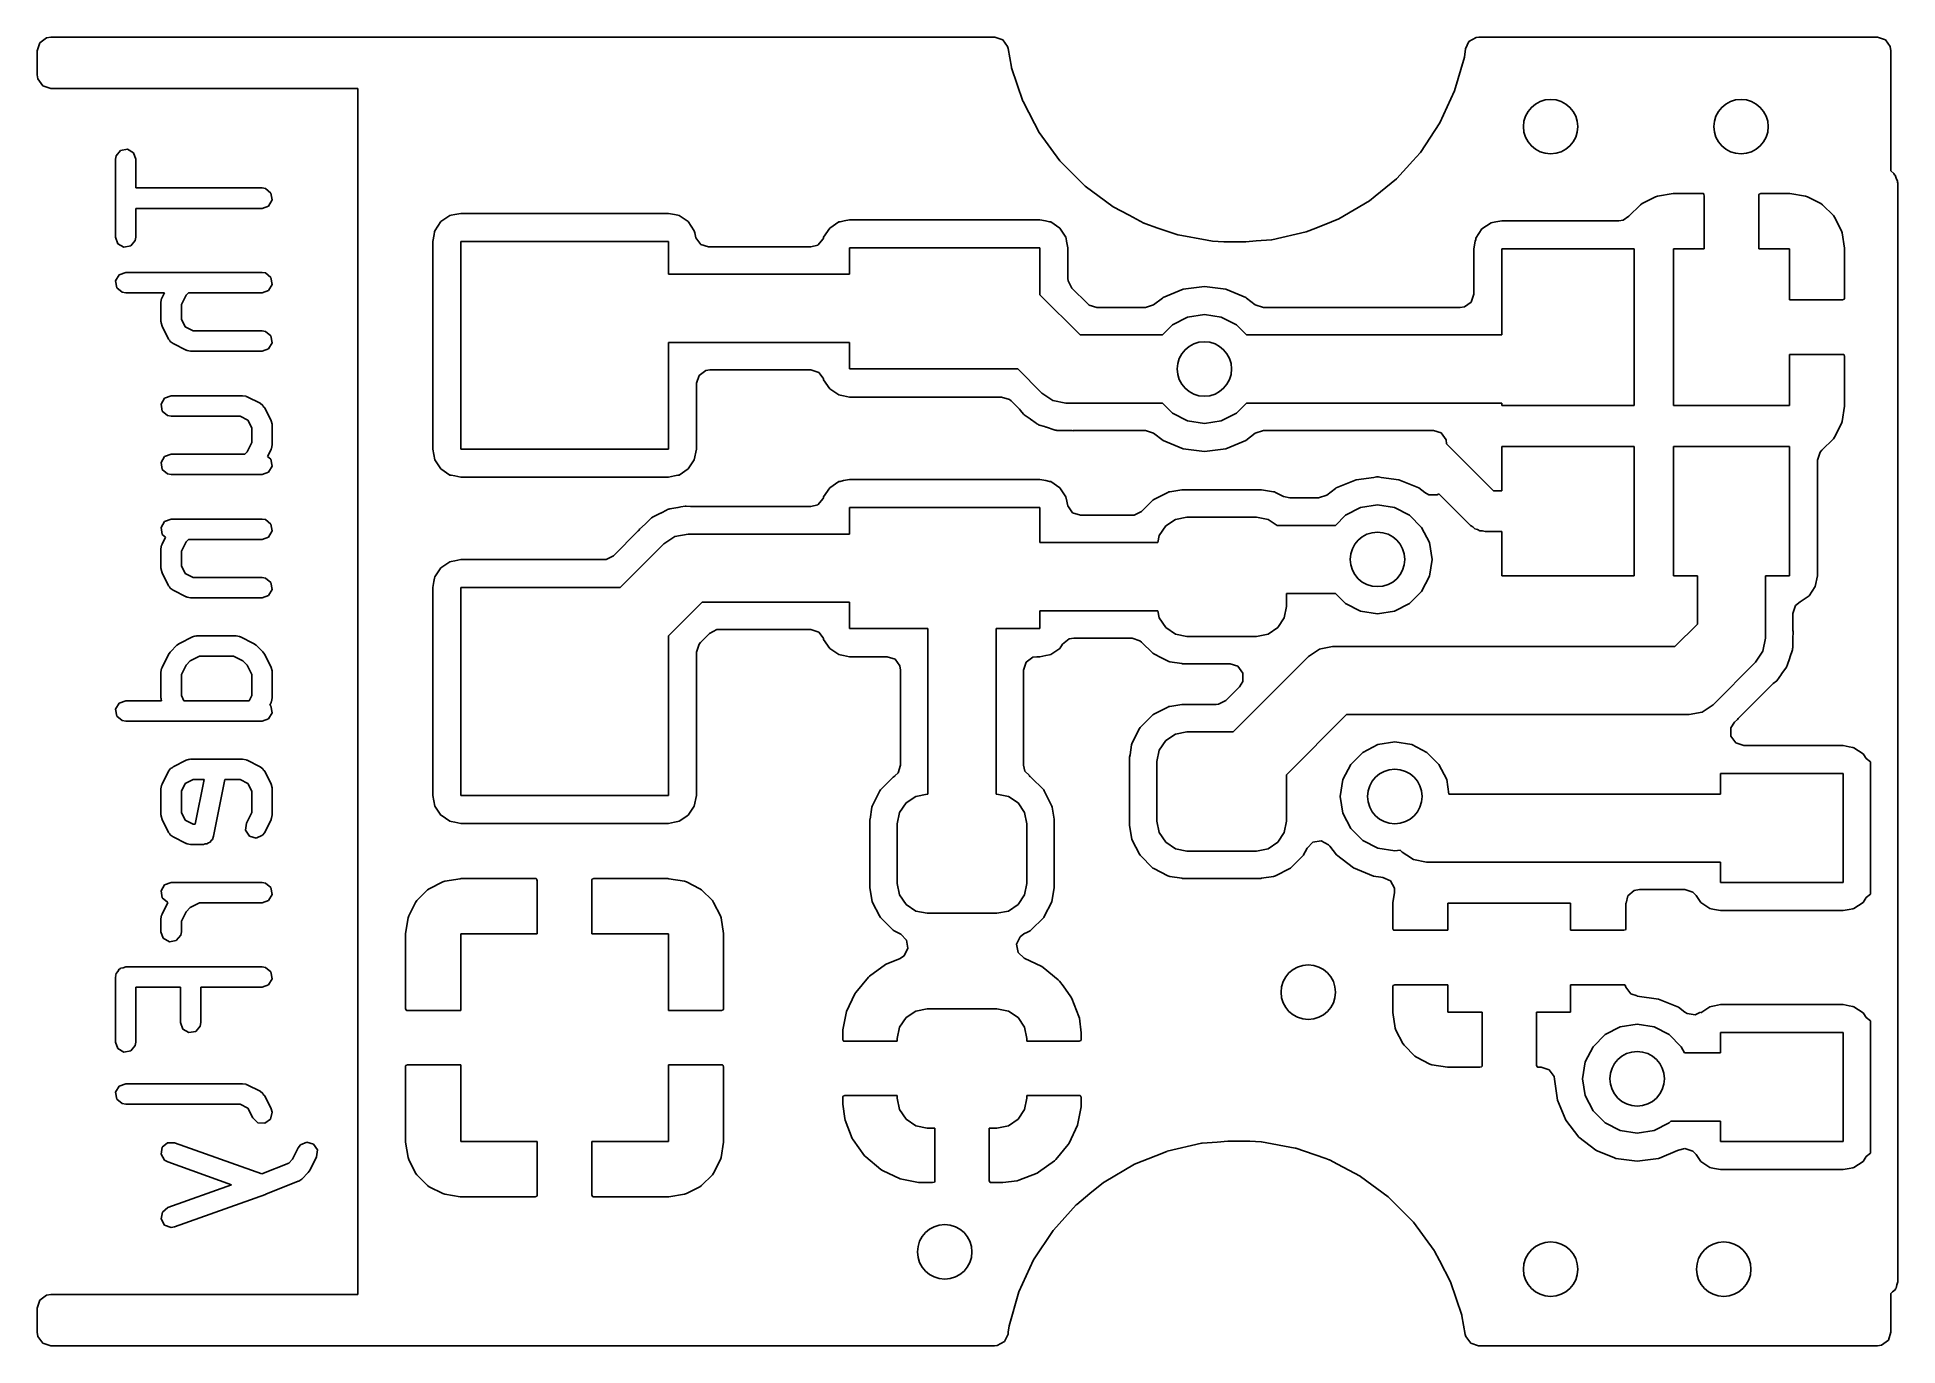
# Model space of a CAD drawing. Extents: x 0.008 to 0.545, y 0.008 to 0.386.
import ezdxf

# ---------------------------------------------------------------- set-up
doc = ezdxf.new("R2010")
doc.units = 0
doc.header["$MEASUREMENT"] = 0
doc.layers.add('BLACK', color=7, linetype='CONTINUOUS')

msp = doc.modelspace()

# ---------------------------------------------------------------- linework, layer by layer
at = {"layer": 'BLACK', "linetype": 'CONTINUOUS'}
for p, q in [((0.00787, 0.38193), (0.00862, 0.38422)), ((0.00787, 0.37496), (0.00787, 0.38193)), ((0.00862, 0.38422), (0.01057, 0.38564)), ((0.01057, 0.38564), (0.01177, 0.38583)), ((0.01177, 0.38583), (0.28446, 0.38583)), ((0.28446, 0.38583), (0.28675, 0.38508)), ((0.28675, 0.38508), (0.28817, 0.38313)), ((0.28817, 0.38313), (0.2883, 0.38261)), ((0.2883, 0.38261), (0.28927, 0.37715)), ((0.42008, 0.38008), (0.42038, 0.38243)), ((0.42038, 0.38243), (0.42141, 0.3846)), ((0.42141, 0.3846), (0.42353, 0.38576)), ((0.42353, 0.38576), (0.42425, 0.38583)), ((0.42425, 0.38583), (0.53941, 0.38583)), ((0.53941, 0.38583), (0.5417, 0.38508)), ((0.5417, 0.38508), (0.54312, 0.38313)), ((0.54312, 0.38313), (0.54331, 0.38193)), ((0.54331, 0.38193), (0.54331, 0.34726)), ((0.28927, 0.37715), (0.28927, 0.37715)), ((0.28927, 0.37715), (0.2893, 0.377)), ((0.2893, 0.377), (0.29257, 0.36736)), ((0.41726, 0.3703), (0.42008, 0.38008)), ((0.00806, 0.37376), (0.00787, 0.37496)), ((0.00948, 0.37181), (0.00806, 0.37376)), ((0.01177, 0.37106), (0.00948, 0.37181)), ((0.10047, 0.37106), (0.01177, 0.37106)), ((0.10047, 0.02264), (0.10047, 0.37106)), ((0.29257, 0.36736), (0.29264, 0.36723)), ((0.29264, 0.36723), (0.29264, 0.36723)), ((0.29264, 0.36723), (0.29591, 0.36092)), ((0.413, 0.36105), (0.41726, 0.3703)), ((0.29591, 0.36092), (0.29726, 0.35832)), ((0.40739, 0.35255), (0.413, 0.36105)), ((0.29726, 0.35832), (0.30327, 0.35009)), ((0.03049, 0.35058), (0.03067, 0.35159)), ((0.03049, 0.32808), (0.03049, 0.35058)), ((0.03067, 0.35159), (0.03196, 0.35314)), ((0.03196, 0.35314), (0.03395, 0.35349)), ((0.03395, 0.35349), (0.0357, 0.35248)), ((0.0357, 0.35248), (0.03639, 0.35058)), ((0.03639, 0.35058), (0.03639, 0.34229)), ((0.30327, 0.35009), (0.31046, 0.34287)), ((0.40055, 0.34499), (0.40516, 0.35009)), ((0.40516, 0.35009), (0.40729, 0.35244)), ((0.40729, 0.35244), (0.40739, 0.35255)), ((0.40729, 0.35244), (0.40729, 0.35244)), ((0.39434, 0.33994), (0.40044, 0.3449)), ((0.40044, 0.3449), (0.40055, 0.34499)), ((0.54331, 0.34726), (0.54412, 0.34645)), ((0.54412, 0.34645), (0.54427, 0.34616)), ((0.54427, 0.34616), (0.54452, 0.34597)), ((0.54452, 0.34597), (0.54481, 0.3451)), ((0.54481, 0.3451), (0.54523, 0.34428)), ((0.54523, 0.34428), (0.54518, 0.34396)), ((0.54518, 0.34396), (0.54528, 0.34366)), ((0.03639, 0.34229), (0.07281, 0.34229)), ((0.07281, 0.34229), (0.07382, 0.34211)), ((0.07382, 0.34211), (0.07537, 0.34081)), ((0.07572, 0.33882), (0.07471, 0.33707)), ((0.07537, 0.34081), (0.07572, 0.33882)), ((0.31046, 0.34287), (0.31057, 0.34278)), ((0.31057, 0.34278), (0.31057, 0.34278)), ((0.31057, 0.34278), (0.31639, 0.33849)), ((0.38387, 0.3334), (0.39265, 0.33856)), ((0.39265, 0.33856), (0.39434, 0.33994)), ((0.47531, 0.33975), (0.47141, 0.33776)), ((0.47589, 0.33994), (0.47531, 0.33975)), ((0.48036, 0.34064), (0.47589, 0.33994)), ((0.48067, 0.34067), (0.48036, 0.34064)), ((0.48905, 0.34067), (0.48067, 0.34067)), ((0.48921, 0.34055), (0.48905, 0.34067)), ((0.48928, 0.34035), (0.48921, 0.34055)), ((0.48937, 0.34005), (0.48928, 0.34035)), ((0.48937, 0.32472), (0.48937, 0.34005)), ((0.50524, 0.34051), (0.50512, 0.34035)), ((0.50512, 0.34035), (0.50512, 0.32472)), ((0.50574, 0.34067), (0.50524, 0.34051)), ((0.51382, 0.34067), (0.50574, 0.34067)), ((0.51413, 0.34064), (0.51382, 0.34067)), ((0.5186, 0.33994), (0.51413, 0.34064)), ((0.51918, 0.33975), (0.5186, 0.33994)), ((0.52307, 0.33776), (0.51918, 0.33975)), ((0.54528, 0.34366), (0.54528, 0.02634)), ((0.07281, 0.33638), (0.03639, 0.33638)), ((0.03639, 0.33638), (0.03639, 0.32808)), ((0.07471, 0.33707), (0.07281, 0.33638)), ((0.1271, 0.33432), (0.12448, 0.33257)), ((0.12748, 0.3344), (0.1271, 0.33432)), ((0.12847, 0.3346), (0.12748, 0.3344)), ((0.12748, 0.3344), (0.12748, 0.3344)), ((0.1302, 0.33494), (0.12847, 0.3346)), ((0.1902, 0.33494), (0.1302, 0.33494)), ((0.19192, 0.3346), (0.1902, 0.33494)), ((0.19292, 0.3344), (0.19192, 0.3346)), ((0.19329, 0.33432), (0.19292, 0.3344)), ((0.19292, 0.3344), (0.19292, 0.3344)), ((0.19592, 0.33257), (0.19329, 0.33432)), ((0.31639, 0.33849), (0.31865, 0.33682)), ((0.31865, 0.33682), (0.32325, 0.3344)), ((0.32325, 0.3344), (0.32753, 0.33215)), ((0.38173, 0.33255), (0.38387, 0.3334)), ((0.46755, 0.33416), (0.46596, 0.33301)), ((0.46761, 0.3341), (0.46755, 0.33416)), ((0.47092, 0.33741), (0.46761, 0.3341)), ((0.47141, 0.33776), (0.47092, 0.33741)), ((0.52356, 0.33741), (0.52307, 0.33776)), ((0.52666, 0.33431), (0.52356, 0.33741)), ((0.52702, 0.33382), (0.52666, 0.33431)), ((0.529, 0.32993), (0.52702, 0.33382)), ((0.03118, 0.32619), (0.03049, 0.32808)), ((0.03639, 0.32808), (0.03621, 0.32707)), ((0.12249, 0.3288), (0.12211, 0.32685)), ((0.12265, 0.32957), (0.12249, 0.3288)), ((0.12272, 0.32995), (0.12265, 0.32957)), ((0.12265, 0.32957), (0.12265, 0.32957)), ((0.12448, 0.33257), (0.12272, 0.32995)), ((0.19767, 0.32995), (0.19592, 0.33257)), ((0.19779, 0.32935), (0.19767, 0.32995)), ((0.19798, 0.32837), (0.19779, 0.32935)), ((0.1981, 0.32793), (0.19798, 0.32837)), ((0.19952, 0.32598), (0.1981, 0.32793)), ((0.23503, 0.3281), (0.23495, 0.32772)), ((0.23678, 0.33072), (0.23503, 0.3281)), ((0.2394, 0.33248), (0.23678, 0.33072)), ((0.23978, 0.33255), (0.2394, 0.33248)), ((0.24093, 0.33278), (0.23978, 0.33255)), ((0.23978, 0.33255), (0.23978, 0.33255)), ((0.2425, 0.33309), (0.24093, 0.33278)), ((0.2975, 0.33309), (0.2425, 0.33309)), ((0.29907, 0.33278), (0.2975, 0.33309)), ((0.30022, 0.33255), (0.29907, 0.33278)), ((0.3006, 0.33248), (0.30022, 0.33255)), ((0.30022, 0.33255), (0.30022, 0.33255)), ((0.30322, 0.33072), (0.3006, 0.33248)), ((0.30497, 0.3281), (0.30322, 0.33072)), ((0.30505, 0.32772), (0.30497, 0.3281)), ((0.32753, 0.33215), (0.32753, 0.33215)), ((0.32753, 0.33215), (0.32766, 0.33208)), ((0.32766, 0.33208), (0.3278, 0.33203)), ((0.3278, 0.33203), (0.3278, 0.33203)), ((0.3278, 0.33203), (0.33159, 0.33072)), ((0.33159, 0.33072), (0.33729, 0.32875)), ((0.33729, 0.32875), (0.33744, 0.32873)), ((0.33744, 0.32873), (0.33744, 0.32873)), ((0.33744, 0.32873), (0.34576, 0.32721)), ((0.36449, 0.32733), (0.37441, 0.32963)), ((0.37441, 0.32963), (0.37715, 0.33072)), ((0.37715, 0.33072), (0.38173, 0.33255)), ((0.42343, 0.32782), (0.42336, 0.32744)), ((0.42518, 0.33044), (0.42343, 0.32782)), ((0.42781, 0.3322), (0.42518, 0.33044)), ((0.42819, 0.33227), (0.42781, 0.3322)), ((0.42919, 0.33248), (0.42819, 0.33227)), ((0.42819, 0.33227), (0.42819, 0.33227)), ((0.43091, 0.33282), (0.42919, 0.33248)), ((0.46475, 0.33282), (0.43091, 0.33282)), ((0.46596, 0.33301), (0.46475, 0.33282)), ((0.52919, 0.32935), (0.529, 0.32993)), ((0.5299, 0.32488), (0.52919, 0.32935)), ((0.03293, 0.32518), (0.03118, 0.32619)), ((0.03492, 0.32553), (0.03293, 0.32518)), ((0.03621, 0.32707), (0.03492, 0.32553)), ((0.12211, 0.32685), (0.12211, 0.26685)), ((0.1302, 0.26685), (0.1302, 0.32685)), ((0.1302, 0.32685), (0.1902, 0.32685)), ((0.1902, 0.32685), (0.1902, 0.31734)), ((0.20181, 0.32524), (0.19952, 0.32598)), ((0.23132, 0.32524), (0.20181, 0.32524)), ((0.23335, 0.32581), (0.23132, 0.32524)), ((0.23492, 0.32764), (0.23335, 0.32581)), ((0.23495, 0.32772), (0.23492, 0.32764)), ((0.2425, 0.31734), (0.2425, 0.325)), ((0.2425, 0.325), (0.2975, 0.325)), ((0.2975, 0.325), (0.2975, 0.31142)), ((0.3052, 0.32694), (0.30505, 0.32772)), ((0.30505, 0.32772), (0.30505, 0.32772)), ((0.30559, 0.325), (0.3052, 0.32694)), ((0.30559, 0.31611), (0.30559, 0.325)), ((0.34576, 0.32721), (0.34731, 0.32692)), ((0.34731, 0.32692), (0.35058, 0.32675)), ((0.35058, 0.32675), (0.35692, 0.32675)), ((0.35692, 0.32675), (0.35995, 0.32698)), ((0.35995, 0.32698), (0.36434, 0.32732)), ((0.36434, 0.32732), (0.36449, 0.32733)), ((0.36434, 0.32732), (0.36434, 0.32732)), ((0.42325, 0.32692), (0.42281, 0.32472)), ((0.42281, 0.32472), (0.42281, 0.31163)), ((0.42336, 0.32744), (0.42325, 0.32692)), ((0.42336, 0.32744), (0.42336, 0.32744)), ((0.43091, 0.29984), (0.43091, 0.32472)), ((0.43091, 0.32472), (0.46909, 0.32472)), ((0.46909, 0.32472), (0.46909, 0.27945)), ((0.48051, 0.27945), (0.48051, 0.32472)), ((0.48051, 0.32472), (0.48937, 0.32472)), ((0.50512, 0.32472), (0.51398, 0.32472)), ((0.51398, 0.32472), (0.51398, 0.30996)), ((0.52992, 0.32457), (0.5299, 0.32488)), ((0.52992, 0.31028), (0.52992, 0.32457)), ((0.03053, 0.31547), (0.03154, 0.31722)), ((0.03154, 0.31722), (0.03344, 0.31791)), ((0.03344, 0.31791), (0.07281, 0.31791)), ((0.07281, 0.31791), (0.07382, 0.31773)), ((0.07382, 0.31773), (0.07537, 0.31644)), ((0.1902, 0.31734), (0.2425, 0.31734)), ((0.03088, 0.31348), (0.03053, 0.31547)), ((0.03243, 0.31219), (0.03088, 0.31348)), ((0.03344, 0.31201), (0.03243, 0.31219)), ((0.0446, 0.31201), (0.03344, 0.31201)), ((0.04392, 0.31066), (0.0446, 0.31201)), ((0.05154, 0.31201), (0.05087, 0.31134)), ((0.07281, 0.31201), (0.05154, 0.31201)), ((0.07471, 0.3127), (0.07281, 0.31201)), ((0.07572, 0.31445), (0.07471, 0.3127)), ((0.07537, 0.31644), (0.07572, 0.31445)), ((0.30564, 0.3155), (0.30559, 0.31611)), ((0.30673, 0.31335), (0.30564, 0.3155)), ((0.31121, 0.30888), (0.30673, 0.31335)), ((0.33883, 0.31303), (0.33308, 0.31065)), ((0.345, 0.31384), (0.33883, 0.31303)), ((0.35117, 0.31303), (0.345, 0.31384)), ((0.35692, 0.31065), (0.35117, 0.31303)), ((0.04361, 0.30934), (0.04379, 0.31035)), ((0.04361, 0.30371), (0.04361, 0.30934)), ((0.04379, 0.31035), (0.0439, 0.31048)), ((0.0439, 0.31048), (0.04392, 0.31066)), ((0.05087, 0.31134), (0.04952, 0.30864)), ((0.04952, 0.30864), (0.04952, 0.30441)), ((0.2975, 0.31142), (0.30908, 0.29984)), ((0.31167, 0.30848), (0.31121, 0.30888)), ((0.31396, 0.30774), (0.31167, 0.30848)), ((0.32797, 0.30774), (0.31396, 0.30774)), ((0.33034, 0.30854), (0.32797, 0.30774)), ((0.33288, 0.31049), (0.33034, 0.30854)), ((0.33308, 0.31065), (0.33288, 0.31049)), ((0.35712, 0.31049), (0.35692, 0.31065)), ((0.35966, 0.30854), (0.35712, 0.31049)), ((0.36203, 0.30774), (0.35966, 0.30854)), ((0.41892, 0.30774), (0.36203, 0.30774)), ((0.42012, 0.30793), (0.41892, 0.30774)), ((0.42207, 0.30934), (0.42012, 0.30793)), ((0.42281, 0.31163), (0.42207, 0.30934)), ((0.51398, 0.30996), (0.5293, 0.30996)), ((0.5293, 0.30996), (0.5298, 0.31012)), ((0.5298, 0.31012), (0.52992, 0.31028)), ((0.04367, 0.30355), (0.04361, 0.30371)), ((0.04363, 0.30337), (0.04367, 0.30355)), ((0.04392, 0.30239), (0.04363, 0.30337)), ((0.0458, 0.29864), (0.04392, 0.30239)), ((0.04952, 0.30441), (0.05064, 0.30216)), ((0.05064, 0.30216), (0.05288, 0.30104)), ((0.05288, 0.30104), (0.07281, 0.30104)), ((0.07281, 0.30104), (0.07382, 0.30086)), ((0.33285, 0.29984), (0.33574, 0.30274)), ((0.33574, 0.30274), (0.34013, 0.30498)), ((0.34013, 0.30498), (0.345, 0.30575)), ((0.345, 0.30575), (0.34987, 0.30498)), ((0.34987, 0.30498), (0.35426, 0.30274)), ((0.35426, 0.30274), (0.35715, 0.29984)), ((0.04612, 0.29834), (0.0458, 0.29864)), ((0.04629, 0.29793), (0.04612, 0.29834)), ((0.04712, 0.29732), (0.04629, 0.29793)), ((0.05087, 0.29545), (0.04712, 0.29732)), ((0.07471, 0.29583), (0.07281, 0.29513)), ((0.07382, 0.30086), (0.07537, 0.29956)), ((0.07572, 0.29757), (0.07471, 0.29583)), ((0.07537, 0.29956), (0.07572, 0.29757)), ((0.2425, 0.29766), (0.1902, 0.29766)), ((0.1902, 0.29766), (0.1902, 0.26685)), ((0.2425, 0.29), (0.2425, 0.29766)), ((0.30908, 0.29984), (0.33285, 0.29984)), ((0.35715, 0.29984), (0.43091, 0.29984)), ((0.05104, 0.29543), (0.05087, 0.29545)), ((0.05118, 0.29531), (0.05104, 0.29543)), ((0.05219, 0.29513), (0.05118, 0.29531)), ((0.07281, 0.29513), (0.05219, 0.29513)), ((0.5296, 0.29421), (0.51398, 0.29421)), ((0.51398, 0.29421), (0.51398, 0.27945)), ((0.52976, 0.29409), (0.5296, 0.29421)), ((0.52992, 0.29359), (0.52976, 0.29409)), ((0.52992, 0.2796), (0.52992, 0.29359)), ((0.19829, 0.28587), (0.19903, 0.28816)), ((0.19829, 0.26685), (0.19829, 0.28587)), ((0.19903, 0.28816), (0.20098, 0.28957)), ((0.20098, 0.28957), (0.20219, 0.28976)), ((0.20219, 0.28976), (0.23132, 0.28976)), ((0.23132, 0.28976), (0.23361, 0.28902)), ((0.23361, 0.28902), (0.23492, 0.28736)), ((0.23492, 0.28736), (0.23495, 0.28728)), ((0.23495, 0.28728), (0.23503, 0.2869)), ((0.23503, 0.2869), (0.23678, 0.28428)), ((0.29108, 0.29), (0.2425, 0.29)), ((0.29804, 0.28304), (0.29108, 0.29)), ((0.04366, 0.27985), (0.04467, 0.2816)), ((0.04401, 0.27786), (0.04366, 0.27985)), ((0.04467, 0.2816), (0.04656, 0.28229)), ((0.04656, 0.28229), (0.06719, 0.28229)), ((0.06719, 0.28229), (0.0682, 0.28212)), ((0.0682, 0.28212), (0.06833, 0.282)), ((0.06833, 0.282), (0.06851, 0.28198)), ((0.06851, 0.28198), (0.07226, 0.28011)), ((0.07226, 0.28011), (0.07308, 0.27949)), ((0.07308, 0.27949), (0.07326, 0.27909)), ((0.23678, 0.28428), (0.2394, 0.28253)), ((0.2394, 0.28253), (0.23978, 0.28245)), ((0.23978, 0.28245), (0.23978, 0.28245)), ((0.23978, 0.28245), (0.24078, 0.28225)), ((0.24078, 0.28225), (0.2425, 0.28191)), ((0.2425, 0.28191), (0.28639, 0.28191)), ((0.28639, 0.28191), (0.28868, 0.28116)), ((0.28868, 0.28116), (0.28915, 0.28077)), ((0.28915, 0.28077), (0.29157, 0.27835)), ((0.30123, 0.28091), (0.29804, 0.28304)), ((0.305, 0.28016), (0.30123, 0.28091)), ((0.33285, 0.28016), (0.305, 0.28016)), ((0.33574, 0.27726), (0.33285, 0.28016)), ((0.35715, 0.28016), (0.35426, 0.27726)), ((0.43091, 0.28016), (0.35715, 0.28016)), ((0.43091, 0.27945), (0.43091, 0.28016)), ((0.5299, 0.2793), (0.52992, 0.2796)), ((0.04555, 0.27657), (0.04401, 0.27786)), ((0.04656, 0.27639), (0.04555, 0.27657)), ((0.06649, 0.27639), (0.04656, 0.27639)), ((0.06873, 0.27526), (0.06649, 0.27639)), ((0.06986, 0.27302), (0.06873, 0.27526)), ((0.07326, 0.27909), (0.07358, 0.27879)), ((0.07358, 0.27879), (0.07545, 0.27504)), ((0.07545, 0.27504), (0.07574, 0.27405)), ((0.29157, 0.27835), (0.29188, 0.278)), ((0.29188, 0.278), (0.29272, 0.27693)), ((0.29272, 0.27693), (0.29296, 0.27676)), ((0.29296, 0.27676), (0.29296, 0.27676)), ((0.29296, 0.27676), (0.29464, 0.2756)), ((0.29464, 0.2756), (0.29474, 0.27553)), ((0.29474, 0.27553), (0.29637, 0.27432)), ((0.29637, 0.27432), (0.29661, 0.27415)), ((0.29661, 0.27415), (0.29688, 0.27406)), ((0.34013, 0.27502), (0.33574, 0.27726)), ((0.345, 0.27425), (0.34013, 0.27502)), ((0.34987, 0.27502), (0.345, 0.27425)), ((0.35426, 0.27726), (0.34987, 0.27502)), ((0.46909, 0.27945), (0.43091, 0.27945)), ((0.51398, 0.27945), (0.48051, 0.27945)), ((0.52702, 0.27035), (0.529, 0.27425)), ((0.529, 0.27425), (0.52919, 0.27482)), ((0.52919, 0.27482), (0.5299, 0.2793)), ((0.06851, 0.26609), (0.06986, 0.26879)), ((0.06986, 0.26879), (0.06986, 0.27302)), ((0.07574, 0.27405), (0.0757, 0.27388)), ((0.0757, 0.27388), (0.07576, 0.27372)), ((0.07576, 0.27372), (0.07576, 0.26809)), ((0.29688, 0.27406), (0.29711, 0.2739)), ((0.29711, 0.2739), (0.29739, 0.27381)), ((0.29739, 0.27381), (0.29739, 0.27381)), ((0.29739, 0.27381), (0.29881, 0.27336)), ((0.29881, 0.27336), (0.29933, 0.27319)), ((0.29933, 0.27319), (0.29944, 0.27316)), ((0.29944, 0.27316), (0.30164, 0.27238)), ((0.30164, 0.27238), (0.30188, 0.27237)), ((0.30188, 0.27237), (0.30198, 0.27236)), ((0.30198, 0.27236), (0.30219, 0.27229)), ((0.30219, 0.27229), (0.30242, 0.27227)), ((0.30242, 0.27227), (0.30242, 0.27227)), ((0.30242, 0.27227), (0.30242, 0.27227)), ((0.30242, 0.27227), (0.3025, 0.27226)), ((0.3025, 0.27226), (0.30464, 0.27226)), ((0.30464, 0.27226), (0.30479, 0.27226)), ((0.30479, 0.27226), (0.30668, 0.27219)), ((0.30668, 0.27219), (0.30668, 0.27219)), ((0.30668, 0.27219), (0.30697, 0.27218)), ((0.30697, 0.27218), (0.30723, 0.27224)), ((0.30723, 0.27224), (0.30759, 0.27226)), ((0.30759, 0.27226), (0.32797, 0.27226)), ((0.32797, 0.27226), (0.33034, 0.27146)), ((0.33034, 0.27146), (0.33308, 0.26936)), ((0.33308, 0.26936), (0.33883, 0.26697)), ((0.35117, 0.26697), (0.35692, 0.26936)), ((0.35692, 0.26936), (0.35966, 0.27146)), ((0.35966, 0.27146), (0.36203, 0.27226)), ((0.36203, 0.27226), (0.41113, 0.27226)), ((0.41113, 0.27226), (0.41342, 0.27152)), ((0.41342, 0.27152), (0.41484, 0.26957)), ((0.41484, 0.26957), (0.41493, 0.26843)), ((0.52335, 0.26655), (0.52666, 0.26986)), ((0.52666, 0.26986), (0.52702, 0.27035)), ((0.04366, 0.26298), (0.04467, 0.26473)), ((0.04467, 0.26473), (0.04656, 0.26542)), ((0.04656, 0.26542), (0.06784, 0.26542)), ((0.06784, 0.26542), (0.06851, 0.26609)), ((0.07545, 0.26677), (0.07443, 0.26473)), ((0.07443, 0.26473), (0.07537, 0.26394)), ((0.07537, 0.26394), (0.07572, 0.26195)), ((0.07547, 0.26695), (0.07545, 0.26677)), ((0.07558, 0.26708), (0.07547, 0.26695)), ((0.07576, 0.26809), (0.07558, 0.26708)), ((0.12211, 0.26685), (0.12272, 0.26375)), ((0.12272, 0.26375), (0.12448, 0.26113)), ((0.1902, 0.26685), (0.1302, 0.26685)), ((0.19592, 0.26113), (0.19767, 0.26375)), ((0.19767, 0.26375), (0.19829, 0.26685)), ((0.33883, 0.26697), (0.345, 0.26616)), ((0.345, 0.26616), (0.35117, 0.26697)), ((0.41493, 0.26843), (0.42851, 0.25484)), ((0.43091, 0.25484), (0.43091, 0.26764)), ((0.43091, 0.26764), (0.46909, 0.26764)), ((0.46909, 0.26764), (0.46909, 0.23024)), ((0.48051, 0.23024), (0.48051, 0.26764)), ((0.48051, 0.26764), (0.51398, 0.26764)), ((0.51398, 0.26764), (0.51398, 0.23024)), ((0.52207, 0.26369), (0.52281, 0.26598)), ((0.52207, 0.23024), (0.52207, 0.26369)), ((0.52281, 0.26598), (0.52336, 0.26653)), ((0.52336, 0.26653), (0.52335, 0.26655)), ((0.04401, 0.26099), (0.04366, 0.26298)), ((0.04555, 0.25969), (0.04401, 0.26099)), ((0.04656, 0.25951), (0.04555, 0.25969)), ((0.07281, 0.25951), (0.04656, 0.25951)), ((0.07471, 0.26021), (0.07281, 0.25951)), ((0.07572, 0.26195), (0.07471, 0.26021)), ((0.12448, 0.26113), (0.1271, 0.25938)), ((0.1271, 0.25938), (0.12748, 0.2593)), ((0.12748, 0.2593), (0.12748, 0.2593)), ((0.12748, 0.2593), (0.12847, 0.2591)), ((0.12847, 0.2591), (0.1302, 0.25876)), ((0.1302, 0.25876), (0.1902, 0.25876)), ((0.1902, 0.25876), (0.19192, 0.2591)), ((0.19192, 0.2591), (0.19292, 0.2593)), ((0.19292, 0.2593), (0.19329, 0.25938)), ((0.19292, 0.2593), (0.19292, 0.2593)), ((0.19329, 0.25938), (0.19592, 0.26113)), ((0.2425, 0.25809), (0.24078, 0.25775)), ((0.2975, 0.25809), (0.2425, 0.25809)), ((0.29922, 0.25775), (0.2975, 0.25809)), ((0.38883, 0.25803), (0.38308, 0.25565)), ((0.39391, 0.2587), (0.38883, 0.25803)), ((0.39475, 0.25881), (0.39391, 0.2587)), ((0.395, 0.25884), (0.39475, 0.25881)), ((0.39525, 0.25881), (0.395, 0.25884)), ((0.39609, 0.2587), (0.39525, 0.25881)), ((0.40117, 0.25803), (0.39609, 0.2587)), ((0.40692, 0.25565), (0.40117, 0.25803)), ((0.23492, 0.25264), (0.23335, 0.25081)), ((0.23495, 0.25272), (0.23492, 0.25264)), ((0.23503, 0.2531), (0.23495, 0.25272)), ((0.23678, 0.25572), (0.23503, 0.2531)), ((0.2394, 0.25748), (0.23678, 0.25572)), ((0.23978, 0.25755), (0.2394, 0.25748)), ((0.24078, 0.25775), (0.23978, 0.25755)), ((0.23978, 0.25755), (0.23978, 0.25755)), ((0.30022, 0.25755), (0.29922, 0.25775)), ((0.3006, 0.25748), (0.30022, 0.25755)), ((0.30022, 0.25755), (0.30022, 0.25755)), ((0.30322, 0.25572), (0.3006, 0.25748)), ((0.30497, 0.2531), (0.30322, 0.25572)), ((0.30522, 0.25186), (0.30497, 0.2531)), ((0.33448, 0.25436), (0.33037, 0.25226)), ((0.33475, 0.2545), (0.33448, 0.25436)), ((0.33448, 0.25436), (0.33448, 0.25436)), ((0.33505, 0.25455), (0.33475, 0.2545)), ((0.33852, 0.25509), (0.33505, 0.25455)), ((0.33505, 0.25455), (0.33505, 0.25455)), ((0.33867, 0.25512), (0.33852, 0.25509)), ((0.33852, 0.25509), (0.33852, 0.25509)), ((0.36133, 0.25512), (0.33867, 0.25512)), ((0.36148, 0.25509), (0.36133, 0.25512)), ((0.36495, 0.25455), (0.36148, 0.25509)), ((0.36148, 0.25509), (0.36148, 0.25509)), ((0.36525, 0.2545), (0.36495, 0.25455)), ((0.36495, 0.25455), (0.36495, 0.25455)), ((0.36552, 0.25436), (0.36525, 0.2545)), ((0.36787, 0.25316), (0.36552, 0.25436)), ((0.36552, 0.25436), (0.36552, 0.25436)), ((0.36964, 0.25274), (0.36787, 0.25316)), ((0.37797, 0.25274), (0.36964, 0.25274)), ((0.38034, 0.25354), (0.37797, 0.25274)), ((0.38288, 0.25549), (0.38034, 0.25354)), ((0.38308, 0.25565), (0.38288, 0.25549)), ((0.40869, 0.25429), (0.40692, 0.25565)), ((0.40986, 0.25367), (0.40869, 0.25429)), ((0.41227, 0.25367), (0.40986, 0.25367)), ((0.41268, 0.25397), (0.41227, 0.25367)), ((0.42189, 0.24476), (0.41268, 0.25397)), ((0.42851, 0.25484), (0.43091, 0.25484)), ((0.18577, 0.24733), (0.18559, 0.24717)), ((0.18786, 0.24834), (0.18577, 0.24733)), ((0.18797, 0.24839), (0.18786, 0.24834)), ((0.18978, 0.24933), (0.18797, 0.24839)), ((0.19004, 0.24947), (0.18978, 0.24933)), ((0.18978, 0.24933), (0.18978, 0.24933)), ((0.19032, 0.24952), (0.19004, 0.24947)), ((0.19057, 0.24964), (0.19032, 0.24952)), ((0.19287, 0.24999), (0.19057, 0.24964)), ((0.19299, 0.25001), (0.19287, 0.24999)), ((0.19379, 0.25015), (0.19299, 0.25001)), ((0.195, 0.25037), (0.19379, 0.25015)), ((0.19528, 0.25042), (0.195, 0.25037)), ((0.195, 0.25037), (0.195, 0.25037)), ((0.19659, 0.25027), (0.19528, 0.25042)), ((0.19664, 0.25026), (0.19659, 0.25027)), ((0.1971, 0.25024), (0.19664, 0.25026)), ((0.23132, 0.25024), (0.1971, 0.25024)), ((0.23335, 0.25081), (0.23132, 0.25024)), ((0.2425, 0.24234), (0.2425, 0.25)), ((0.2425, 0.25), (0.2975, 0.25)), ((0.2975, 0.25), (0.2975, 0.23984)), ((0.30542, 0.25087), (0.30522, 0.25186)), ((0.30553, 0.25043), (0.30542, 0.25087)), ((0.30695, 0.24848), (0.30553, 0.25043)), ((0.30924, 0.24774), (0.30695, 0.24848)), ((0.32409, 0.24774), (0.30924, 0.24774)), ((0.3247, 0.24778), (0.32409, 0.24774)), ((0.32685, 0.24888), (0.3247, 0.24778)), ((0.33009, 0.25212), (0.32685, 0.24888)), ((0.33037, 0.25226), (0.33009, 0.25212)), ((0.33037, 0.25226), (0.33037, 0.25226)), ((0.33662, 0.24657), (0.33991, 0.24722)), ((0.33991, 0.24722), (0.36009, 0.24722)), ((0.36009, 0.24722), (0.36338, 0.24657)), ((0.38285, 0.24484), (0.38574, 0.24774)), ((0.38574, 0.24774), (0.39013, 0.24998)), ((0.39013, 0.24998), (0.395, 0.25075)), ((0.395, 0.25075), (0.39987, 0.24998)), ((0.39987, 0.24998), (0.40426, 0.24774)), ((0.40426, 0.24774), (0.40774, 0.24426)), ((0.04366, 0.24423), (0.04467, 0.24598)), ((0.04401, 0.24224), (0.04366, 0.24423)), ((0.04494, 0.24146), (0.04401, 0.24224)), ((0.04467, 0.24598), (0.04656, 0.24667)), ((0.04656, 0.24667), (0.07281, 0.24667)), ((0.07281, 0.24667), (0.07382, 0.24649)), ((0.07382, 0.24649), (0.07537, 0.2452)), ((0.07572, 0.24321), (0.07471, 0.24146)), ((0.07537, 0.2452), (0.07572, 0.24321)), ((0.18147, 0.24321), (0.17435, 0.23608)), ((0.18172, 0.24348), (0.18147, 0.24321)), ((0.18185, 0.24371), (0.18172, 0.24348)), ((0.18345, 0.24519), (0.18185, 0.24371)), ((0.18356, 0.2453), (0.18345, 0.24519)), ((0.18507, 0.24681), (0.18356, 0.2453)), ((0.18513, 0.24686), (0.18507, 0.24681)), ((0.18514, 0.24686), (0.18513, 0.24686)), ((0.18513, 0.24686), (0.18513, 0.24686)), ((0.18531, 0.24701), (0.18514, 0.24686)), ((0.18514, 0.24686), (0.18514, 0.24686)), ((0.1855, 0.24711), (0.18531, 0.24701)), ((0.18559, 0.24717), (0.1855, 0.24711)), ((0.19208, 0.24159), (0.19585, 0.24234)), ((0.19585, 0.24234), (0.2425, 0.24234)), ((0.33154, 0.23984), (0.33196, 0.24191)), ((0.33196, 0.24191), (0.33382, 0.2447)), ((0.33382, 0.2447), (0.33662, 0.24657)), ((0.36338, 0.24657), (0.36597, 0.24484)), ((0.36597, 0.24484), (0.38285, 0.24484)), ((0.40774, 0.24426), (0.40998, 0.23987)), ((0.42256, 0.24437), (0.42189, 0.24476)), ((0.42311, 0.24382), (0.42256, 0.24437)), ((0.42386, 0.24362), (0.42311, 0.24382)), ((0.42453, 0.24323), (0.42386, 0.24362)), ((0.42531, 0.24323), (0.42453, 0.24323)), ((0.42606, 0.24303), (0.42531, 0.24323)), ((0.43091, 0.24303), (0.42606, 0.24303)), ((0.43091, 0.23024), (0.43091, 0.24303)), ((0.04361, 0.2381), (0.04379, 0.23911)), ((0.04361, 0.23247), (0.04361, 0.2381)), ((0.04379, 0.23911), (0.0439, 0.23924)), ((0.0439, 0.23924), (0.04392, 0.23942)), ((0.04392, 0.23942), (0.04494, 0.24146)), ((0.05087, 0.2401), (0.04952, 0.2374)), ((0.04952, 0.2374), (0.04952, 0.23317)), ((0.05154, 0.24077), (0.05087, 0.2401)), ((0.07281, 0.24077), (0.05154, 0.24077)), ((0.07471, 0.24146), (0.07281, 0.24077)), ((0.17628, 0.22685), (0.18889, 0.23946)), ((0.18889, 0.23946), (0.19208, 0.24159)), ((0.18889, 0.23946), (0.18889, 0.23946)), ((0.2975, 0.23984), (0.33154, 0.23984)), ((0.40998, 0.23987), (0.41075, 0.235)), ((0.04367, 0.23231), (0.04361, 0.23247)), ((0.04363, 0.23213), (0.04367, 0.23231)), ((0.04392, 0.23115), (0.04363, 0.23213)), ((0.0458, 0.2274), (0.04392, 0.23115)), ((0.04952, 0.23317), (0.05064, 0.23092)), ((0.12448, 0.23257), (0.12272, 0.22995)), ((0.1271, 0.23433), (0.12448, 0.23257)), ((0.12748, 0.2344), (0.1271, 0.23433)), ((0.12847, 0.2346), (0.12748, 0.2344)), ((0.12748, 0.2344), (0.12748, 0.2344)), ((0.1302, 0.23494), (0.12847, 0.2346)), ((0.17159, 0.23494), (0.1302, 0.23494)), ((0.1722, 0.23499), (0.17159, 0.23494)), ((0.17435, 0.23608), (0.1722, 0.23499)), ((0.41075, 0.235), (0.40998, 0.23013)), ((0.04612, 0.2271), (0.0458, 0.2274)), ((0.04629, 0.22669), (0.04612, 0.2271)), ((0.04712, 0.22608), (0.04629, 0.22669)), ((0.05087, 0.22421), (0.04712, 0.22608)), ((0.05064, 0.23092), (0.05288, 0.2298)), ((0.05288, 0.2298), (0.07281, 0.2298)), ((0.07281, 0.2298), (0.07382, 0.22962)), ((0.07382, 0.22962), (0.07537, 0.22832)), ((0.07572, 0.22633), (0.07471, 0.22459)), ((0.07537, 0.22832), (0.07572, 0.22633)), ((0.12245, 0.22858), (0.12211, 0.22685)), ((0.12211, 0.22685), (0.12211, 0.16685)), ((0.12265, 0.22957), (0.12245, 0.22858)), ((0.12272, 0.22995), (0.12265, 0.22957)), ((0.12265, 0.22957), (0.12265, 0.22957)), ((0.1302, 0.16685), (0.1302, 0.22685)), ((0.1302, 0.22685), (0.17628, 0.22685)), ((0.40774, 0.22574), (0.40426, 0.22226)), ((0.40998, 0.23013), (0.40774, 0.22574)), ((0.46909, 0.23024), (0.43091, 0.23024)), ((0.4874, 0.23024), (0.48051, 0.23024)), ((0.4874, 0.21632), (0.4874, 0.23024)), ((0.51398, 0.23024), (0.50709, 0.23024)), ((0.50709, 0.23024), (0.50709, 0.21224)), ((0.5197, 0.22451), (0.52145, 0.22714)), ((0.52145, 0.22714), (0.52207, 0.23024)), ((0.05104, 0.22418), (0.05087, 0.22421)), ((0.05118, 0.22407), (0.05104, 0.22418)), ((0.05219, 0.22389), (0.05118, 0.22407)), ((0.07281, 0.22389), (0.05219, 0.22389)), ((0.07471, 0.22459), (0.07281, 0.22389)), ((0.19992, 0.22266), (0.1902, 0.21293)), ((0.2425, 0.22266), (0.19992, 0.22266)), ((0.2425, 0.215), (0.2425, 0.22266)), ((0.3687, 0.22139), (0.36805, 0.21809)), ((0.38285, 0.22516), (0.3687, 0.22516)), ((0.3687, 0.22516), (0.3687, 0.22139)), ((0.38574, 0.22226), (0.38285, 0.22516)), ((0.39013, 0.22002), (0.38574, 0.22226)), ((0.40426, 0.22226), (0.39987, 0.22002)), ((0.51498, 0.21937), (0.51572, 0.22166)), ((0.51572, 0.22166), (0.51709, 0.22274)), ((0.51707, 0.22276), (0.51738, 0.22296)), ((0.51709, 0.22274), (0.51707, 0.22276)), ((0.51738, 0.22296), (0.5197, 0.22451)), ((0.51738, 0.22296), (0.51738, 0.22296)), ((0.26516, 0.215), (0.2425, 0.215)), ((0.26516, 0.16722), (0.26516, 0.215)), ((0.2975, 0.215), (0.28484, 0.215)), ((0.28484, 0.215), (0.28484, 0.16722)), ((0.33154, 0.22016), (0.2975, 0.22016)), ((0.2975, 0.22016), (0.2975, 0.215)), ((0.33196, 0.21809), (0.33154, 0.22016)), ((0.33382, 0.2153), (0.33196, 0.21809)), ((0.33662, 0.21343), (0.33382, 0.2153)), ((0.36618, 0.2153), (0.36338, 0.21343)), ((0.36805, 0.21809), (0.36618, 0.2153)), ((0.395, 0.21925), (0.39013, 0.22002)), ((0.39987, 0.22002), (0.395, 0.21925)), ((0.48092, 0.20984), (0.4874, 0.21632)), ((0.51498, 0.21483), (0.51498, 0.21937)), ((0.04635, 0.20831), (0.04823, 0.21019)), ((0.04823, 0.21019), (0.04895, 0.21069)), ((0.04895, 0.21069), (0.04899, 0.21074)), ((0.04899, 0.21074), (0.05274, 0.21261)), ((0.05274, 0.21261), (0.05373, 0.21291)), ((0.05373, 0.21291), (0.0539, 0.21287)), ((0.0539, 0.21287), (0.05406, 0.21293)), ((0.05406, 0.21293), (0.06531, 0.21293)), ((0.06531, 0.21293), (0.06632, 0.21275)), ((0.06632, 0.21275), (0.06646, 0.21263)), ((0.06646, 0.21263), (0.06663, 0.21261)), ((0.06663, 0.21261), (0.07038, 0.21074)), ((0.07038, 0.21074), (0.07109, 0.21021)), ((0.07109, 0.21021), (0.07115, 0.21019)), ((0.07115, 0.21019), (0.07302, 0.20831)), ((0.1902, 0.21293), (0.1902, 0.16685)), ((0.19829, 0.20824), (0.19903, 0.21053)), ((0.19903, 0.21053), (0.19943, 0.211)), ((0.19943, 0.211), (0.20205, 0.21362)), ((0.20205, 0.21362), (0.2042, 0.21472)), ((0.2042, 0.21472), (0.20481, 0.21476)), ((0.20481, 0.21476), (0.23132, 0.21476)), ((0.23132, 0.21476), (0.23361, 0.21402)), ((0.23361, 0.21402), (0.23492, 0.21236)), ((0.23492, 0.21236), (0.23495, 0.21228)), ((0.23495, 0.21228), (0.23503, 0.2119)), ((0.23503, 0.2119), (0.23678, 0.20928)), ((0.30322, 0.20928), (0.30406, 0.21053)), ((0.30406, 0.21053), (0.30595, 0.21202)), ((0.30595, 0.21202), (0.3073, 0.21226)), ((0.3073, 0.21226), (0.32409, 0.21226)), ((0.32409, 0.21226), (0.32638, 0.21152)), ((0.32638, 0.21152), (0.32685, 0.21112)), ((0.32685, 0.21112), (0.33009, 0.20788)), ((0.33991, 0.21278), (0.33662, 0.21343)), ((0.36009, 0.21278), (0.33991, 0.21278)), ((0.36338, 0.21343), (0.36009, 0.21278)), ((0.37863, 0.20917), (0.38201, 0.20984)), ((0.38201, 0.20984), (0.38201, 0.20984)), ((0.38201, 0.20984), (0.48092, 0.20984)), ((0.50709, 0.21224), (0.50634, 0.20848)), ((0.51496, 0.20944), (0.51498, 0.20974)), ((0.515, 0.21447), (0.51498, 0.21483)), ((0.51498, 0.21205), (0.51507, 0.21421)), ((0.51498, 0.21204), (0.51498, 0.21205)), ((0.51498, 0.21188), (0.51498, 0.21204)), ((0.51498, 0.20974), (0.51498, 0.21188)), ((0.51507, 0.21421), (0.515, 0.21447)), ((0.04392, 0.2038), (0.0458, 0.20755)), ((0.0458, 0.20755), (0.04632, 0.20825)), ((0.04632, 0.20825), (0.04635, 0.20831)), ((0.05087, 0.20447), (0.04952, 0.20178)), ((0.05206, 0.20567), (0.05087, 0.20447)), ((0.05476, 0.20702), (0.05206, 0.20567)), ((0.06461, 0.20702), (0.05476, 0.20702)), ((0.06731, 0.20567), (0.06461, 0.20702)), ((0.06851, 0.20447), (0.06731, 0.20567)), ((0.06986, 0.20178), (0.06851, 0.20447)), ((0.07302, 0.20831), (0.07353, 0.20759)), ((0.07353, 0.20759), (0.07358, 0.20755)), ((0.07358, 0.20755), (0.07545, 0.2038)), ((0.19829, 0.16685), (0.19829, 0.20824)), ((0.23678, 0.20928), (0.2394, 0.20752)), ((0.2394, 0.20752), (0.23978, 0.20745)), ((0.23978, 0.20745), (0.23978, 0.20745)), ((0.23978, 0.20745), (0.24078, 0.20725)), ((0.24078, 0.20725), (0.2425, 0.20691)), ((0.2425, 0.20691), (0.25337, 0.20691)), ((0.25337, 0.20691), (0.25566, 0.20616)), ((0.25566, 0.20616), (0.25707, 0.20422)), ((0.25707, 0.20422), (0.25726, 0.20301)), ((0.29274, 0.20301), (0.29348, 0.2053)), ((0.29348, 0.2053), (0.29543, 0.20672)), ((0.29543, 0.20672), (0.29663, 0.20691)), ((0.29663, 0.20691), (0.2975, 0.20691)), ((0.2975, 0.20691), (0.29922, 0.20725)), ((0.29922, 0.20725), (0.30022, 0.20745)), ((0.30022, 0.20745), (0.3006, 0.20752)), ((0.30022, 0.20745), (0.30022, 0.20745)), ((0.3006, 0.20752), (0.30322, 0.20928)), ((0.33009, 0.20788), (0.33037, 0.20774)), ((0.33037, 0.20774), (0.33037, 0.20774)), ((0.33037, 0.20774), (0.33265, 0.20657)), ((0.33265, 0.20657), (0.33475, 0.2055)), ((0.33475, 0.2055), (0.33505, 0.20545)), ((0.33505, 0.20545), (0.33505, 0.20545)), ((0.33505, 0.20545), (0.33852, 0.20491)), ((0.33852, 0.20491), (0.33852, 0.20491)), ((0.33852, 0.20491), (0.33867, 0.20488)), ((0.33867, 0.20488), (0.3524, 0.20488)), ((0.3524, 0.20488), (0.35469, 0.20414)), ((0.3533, 0.18522), (0.37505, 0.20696)), ((0.37505, 0.20696), (0.37824, 0.20909)), ((0.37505, 0.20696), (0.37505, 0.20696)), ((0.37824, 0.20909), (0.37863, 0.20917)), ((0.5042, 0.20528), (0.49196, 0.19304)), ((0.50634, 0.20848), (0.5042, 0.20528)), ((0.5042, 0.20528), (0.5042, 0.20528)), ((0.51319, 0.20412), (0.51335, 0.20436)), ((0.51335, 0.20436), (0.51405, 0.20657)), ((0.51405, 0.20657), (0.51409, 0.20669)), ((0.51409, 0.20669), (0.51486, 0.20888)), ((0.51486, 0.20888), (0.51487, 0.20912)), ((0.51487, 0.20912), (0.51489, 0.20923)), ((0.51489, 0.20923), (0.51496, 0.20944)), ((0.04361, 0.20247), (0.04379, 0.20348)), ((0.04361, 0.19498), (0.04361, 0.20247)), ((0.04379, 0.20348), (0.0439, 0.20362)), ((0.0439, 0.20362), (0.04392, 0.2038)), ((0.04952, 0.20178), (0.04952, 0.19567)), ((0.06986, 0.19567), (0.06986, 0.20178)), ((0.07545, 0.2038), (0.07574, 0.20281)), ((0.07574, 0.20281), (0.0757, 0.20264)), ((0.0757, 0.20264), (0.07576, 0.20247)), ((0.07576, 0.20247), (0.07576, 0.19498)), ((0.25726, 0.20301), (0.25726, 0.17562)), ((0.29274, 0.17562), (0.29274, 0.20301)), ((0.35469, 0.20414), (0.3561, 0.20219)), ((0.3561, 0.19978), (0.35515, 0.19823)), ((0.3561, 0.20219), (0.3561, 0.19978)), ((0.5089, 0.19882), (0.50924, 0.19912)), ((0.50924, 0.19912), (0.51032, 0.19997)), ((0.51032, 0.19997), (0.51164, 0.20188)), ((0.51164, 0.20188), (0.51171, 0.20198)), ((0.51171, 0.20198), (0.51292, 0.20362)), ((0.51292, 0.20362), (0.51309, 0.20385)), ((0.51292, 0.20362), (0.51292, 0.20362)), ((0.51309, 0.20385), (0.51319, 0.20412)), ((0.03053, 0.19174), (0.03154, 0.19349)), ((0.03154, 0.19349), (0.03344, 0.19418)), ((0.03344, 0.19418), (0.04377, 0.19418)), ((0.04367, 0.19481), (0.04361, 0.19498)), ((0.04363, 0.19464), (0.04367, 0.19481)), ((0.04377, 0.19418), (0.04363, 0.19464)), ((0.04952, 0.19567), (0.05026, 0.19418)), ((0.05026, 0.19418), (0.06911, 0.19418)), ((0.06911, 0.19418), (0.06986, 0.19567)), ((0.07545, 0.19365), (0.07509, 0.19293)), ((0.07547, 0.19383), (0.07545, 0.19365)), ((0.07558, 0.19397), (0.07547, 0.19383)), ((0.07576, 0.19498), (0.07558, 0.19397)), ((0.35118, 0.19425), (0.34903, 0.19316)), ((0.35515, 0.19823), (0.35118, 0.19425)), ((0.49937, 0.18929), (0.5089, 0.19882)), ((0.03088, 0.18975), (0.03053, 0.19174)), ((0.03243, 0.18845), (0.03088, 0.18975)), ((0.03344, 0.18827), (0.03243, 0.18845)), ((0.07281, 0.18827), (0.03344, 0.18827)), ((0.07471, 0.18896), (0.07281, 0.18827)), ((0.07572, 0.19071), (0.07471, 0.18896)), ((0.07509, 0.19293), (0.07537, 0.1927)), ((0.07537, 0.1927), (0.07572, 0.19071)), ((0.33009, 0.19012), (0.3264, 0.18642)), ((0.33037, 0.19026), (0.33009, 0.19012)), ((0.33448, 0.19235), (0.33037, 0.19026)), ((0.33037, 0.19026), (0.33037, 0.19026)), ((0.33475, 0.19249), (0.33448, 0.19235)), ((0.33448, 0.19235), (0.33448, 0.19235)), ((0.33505, 0.19254), (0.33475, 0.19249)), ((0.33852, 0.19309), (0.33505, 0.19254)), ((0.33505, 0.19254), (0.33505, 0.19254)), ((0.33867, 0.19311), (0.33852, 0.19309)), ((0.33852, 0.19309), (0.33852, 0.19309)), ((0.34842, 0.19311), (0.33867, 0.19311)), ((0.34903, 0.19316), (0.34842, 0.19311)), ((0.38609, 0.19016), (0.3687, 0.17277)), ((0.485, 0.19016), (0.38609, 0.19016)), ((0.48877, 0.19091), (0.485, 0.19016)), ((0.49196, 0.19304), (0.48877, 0.19091)), ((0.49196, 0.19304), (0.49196, 0.19304)), ((0.49814, 0.188), (0.499, 0.18879)), ((0.499, 0.18879), (0.49913, 0.18902)), ((0.49913, 0.18902), (0.49937, 0.18929)), ((0.32626, 0.18615), (0.32416, 0.18204)), ((0.3264, 0.18642), (0.32626, 0.18615)), ((0.32626, 0.18615), (0.32626, 0.18615)), ((0.33382, 0.18269), (0.33662, 0.18456)), ((0.33662, 0.18456), (0.33991, 0.18522)), ((0.33991, 0.18522), (0.3533, 0.18522)), ((0.49708, 0.18634), (0.49814, 0.188)), ((0.49708, 0.18393), (0.49708, 0.18634)), ((0.4985, 0.18199), (0.49708, 0.18393)), ((0.32352, 0.17855), (0.32341, 0.17785)), ((0.32341, 0.17785), (0.32341, 0.15814)), ((0.32398, 0.18146), (0.32352, 0.17855)), ((0.32403, 0.18177), (0.32398, 0.18146)), ((0.32398, 0.18146), (0.32398, 0.18146)), ((0.32416, 0.18204), (0.32403, 0.18177)), ((0.3313, 0.1766), (0.33196, 0.1799)), ((0.33196, 0.1799), (0.33382, 0.18269)), ((0.38726, 0.17579), (0.39074, 0.17928)), ((0.39074, 0.17928), (0.39513, 0.18151)), ((0.39513, 0.18151), (0.4, 0.18228)), ((0.4, 0.18228), (0.40487, 0.18151)), ((0.40487, 0.18151), (0.40926, 0.17928)), ((0.40926, 0.17928), (0.41274, 0.17579)), ((0.50079, 0.18124), (0.4985, 0.18199)), ((0.52953, 0.18124), (0.50079, 0.18124)), ((0.53125, 0.1809), (0.52953, 0.18124)), ((0.53225, 0.1807), (0.53125, 0.1809)), ((0.53262, 0.18062), (0.53225, 0.1807)), ((0.53225, 0.1807), (0.53225, 0.1807)), ((0.53525, 0.17887), (0.53262, 0.18062)), ((0.53546, 0.17855), (0.53525, 0.17887)), ((0.53617, 0.17749), (0.53546, 0.17855)), ((0.5374, 0.17656), (0.53617, 0.17749)), ((0.04392, 0.17005), (0.0458, 0.1738)), ((0.0458, 0.1738), (0.04641, 0.17462)), ((0.04641, 0.17462), (0.04681, 0.1748)), ((0.04681, 0.1748), (0.04712, 0.17512)), ((0.04712, 0.17512), (0.05087, 0.17699)), ((0.05087, 0.17699), (0.05185, 0.17729)), ((0.05185, 0.17729), (0.05202, 0.17725)), ((0.05202, 0.17725), (0.05219, 0.17731)), ((0.05219, 0.17731), (0.06719, 0.17731)), ((0.06719, 0.17731), (0.0682, 0.17713)), ((0.0682, 0.17713), (0.06833, 0.17701)), ((0.06833, 0.17701), (0.06851, 0.17699)), ((0.06851, 0.17699), (0.07226, 0.17512)), ((0.07226, 0.17512), (0.07308, 0.17451)), ((0.07308, 0.17451), (0.07326, 0.1741)), ((0.07326, 0.1741), (0.07358, 0.1738)), ((0.07358, 0.1738), (0.07545, 0.17005)), ((0.25509, 0.17213), (0.2514, 0.16843)), ((0.25537, 0.17226), (0.25509, 0.17213)), ((0.25561, 0.17244), (0.25537, 0.17226)), ((0.25652, 0.17333), (0.25556, 0.17251)), ((0.25556, 0.17251), (0.25561, 0.17244)), ((0.25726, 0.17562), (0.25652, 0.17333)), ((0.29316, 0.17385), (0.29274, 0.17562)), ((0.29446, 0.17255), (0.29316, 0.17385)), ((0.29439, 0.17244), (0.29446, 0.17255)), ((0.29463, 0.17226), (0.29439, 0.17244)), ((0.29491, 0.17213), (0.29463, 0.17226)), ((0.2986, 0.16843), (0.29491, 0.17213)), ((0.3313, 0.15938), (0.3313, 0.1766)), ((0.3687, 0.17277), (0.3687, 0.15938)), ((0.38502, 0.1714), (0.38726, 0.17579)), ((0.41274, 0.17579), (0.41498, 0.1714)), ((0.49409, 0.16724), (0.49409, 0.17315)), ((0.49409, 0.17315), (0.52953, 0.17315)), ((0.52953, 0.17315), (0.52953, 0.14165)), ((0.5374, 0.13828), (0.5374, 0.17656)), ((0.04361, 0.16873), (0.04379, 0.16974)), ((0.04361, 0.16123), (0.04361, 0.16873)), ((0.04379, 0.16974), (0.0439, 0.16987)), ((0.0439, 0.16987), (0.04392, 0.17005)), ((0.05064, 0.17028), (0.04952, 0.16803)), ((0.04952, 0.16803), (0.04952, 0.16193)), ((0.05288, 0.1714), (0.05064, 0.17028)), ((0.05609, 0.1714), (0.05288, 0.1714)), ((0.05352, 0.15856), (0.05609, 0.1714)), ((0.06211, 0.1714), (0.05883, 0.15503)), ((0.06649, 0.1714), (0.06211, 0.1714)), ((0.06873, 0.17028), (0.06649, 0.1714)), ((0.06986, 0.16803), (0.06873, 0.17028)), ((0.06986, 0.16193), (0.06986, 0.16803)), ((0.07545, 0.17005), (0.07574, 0.16907)), ((0.07574, 0.16907), (0.0757, 0.16889)), ((0.0757, 0.16889), (0.07576, 0.16873)), ((0.07576, 0.16873), (0.07576, 0.16123)), ((0.12211, 0.16685), (0.12272, 0.16375)), ((0.1902, 0.16685), (0.1302, 0.16685)), ((0.19767, 0.16375), (0.19829, 0.16685)), ((0.2505, 0.16666), (0.24903, 0.16377)), ((0.25126, 0.16816), (0.2505, 0.16666)), ((0.2514, 0.16843), (0.25126, 0.16816)), ((0.25126, 0.16816), (0.25126, 0.16816)), ((0.26162, 0.16657), (0.26491, 0.16722)), ((0.26491, 0.16722), (0.26516, 0.16722)), ((0.28484, 0.16722), (0.28509, 0.16722)), ((0.28509, 0.16722), (0.28838, 0.16657)), ((0.29874, 0.16816), (0.2986, 0.16843)), ((0.2995, 0.16666), (0.29874, 0.16816)), ((0.29874, 0.16816), (0.29874, 0.16816)), ((0.30097, 0.16377), (0.2995, 0.16666)), ((0.38425, 0.16653), (0.38502, 0.1714)), ((0.41498, 0.1714), (0.41564, 0.16724)), ((0.41564, 0.16724), (0.49409, 0.16724)), ((0.04367, 0.16106), (0.04361, 0.16123)), ((0.04952, 0.16193), (0.05064, 0.15968)), ((0.06829, 0.1588), (0.06986, 0.16193)), ((0.07576, 0.16123), (0.07558, 0.16022)), ((0.12272, 0.16375), (0.12448, 0.16113)), ((0.19592, 0.16113), (0.19767, 0.16375)), ((0.24898, 0.16347), (0.24843, 0.16001)), ((0.24903, 0.16377), (0.24898, 0.16347)), ((0.24898, 0.16347), (0.24898, 0.16347)), ((0.2563, 0.15861), (0.25695, 0.16191)), ((0.25695, 0.16191), (0.25882, 0.1647)), ((0.25882, 0.1647), (0.26162, 0.16657)), ((0.28838, 0.16657), (0.29118, 0.1647)), ((0.29118, 0.1647), (0.29304, 0.16191)), ((0.29304, 0.16191), (0.2937, 0.15861)), ((0.30102, 0.16347), (0.30097, 0.16377)), ((0.30157, 0.16001), (0.30102, 0.16347)), ((0.30102, 0.16347), (0.30102, 0.16347)), ((0.38502, 0.16167), (0.38425, 0.16653)), ((0.38726, 0.15728), (0.38502, 0.16167)), ((0.04363, 0.16089), (0.04367, 0.16106)), ((0.04392, 0.15991), (0.04363, 0.16089)), ((0.0458, 0.15616), (0.04392, 0.15991)), ((0.04612, 0.15586), (0.0458, 0.15616)), ((0.04629, 0.15545), (0.04612, 0.15586)), ((0.05064, 0.15968), (0.05288, 0.15856)), ((0.05288, 0.15856), (0.05352, 0.15856)), ((0.06806, 0.15679), (0.06829, 0.1588)), ((0.06918, 0.15511), (0.06806, 0.15679)), ((0.07358, 0.15616), (0.07297, 0.15534)), ((0.07545, 0.15991), (0.07358, 0.15616)), ((0.07547, 0.16009), (0.07545, 0.15991)), ((0.07558, 0.16022), (0.07547, 0.16009)), ((0.12448, 0.16113), (0.1248, 0.16092)), ((0.1248, 0.16092), (0.12579, 0.16025)), ((0.12579, 0.16025), (0.1271, 0.15938)), ((0.1271, 0.15938), (0.12748, 0.1593)), ((0.12748, 0.1593), (0.12748, 0.1593)), ((0.12748, 0.1593), (0.12847, 0.1591)), ((0.12847, 0.1591), (0.1302, 0.15876)), ((0.1302, 0.15876), (0.1902, 0.15876)), ((0.1902, 0.15876), (0.19192, 0.1591)), ((0.19192, 0.1591), (0.19292, 0.1593)), ((0.19292, 0.1593), (0.19329, 0.15938)), ((0.19292, 0.1593), (0.19292, 0.1593)), ((0.19329, 0.15938), (0.19461, 0.16025)), ((0.19461, 0.16025), (0.1956, 0.16092)), ((0.1956, 0.16092), (0.19592, 0.16113)), ((0.24843, 0.16001), (0.24841, 0.15985)), ((0.24841, 0.15985), (0.24841, 0.14014)), ((0.2563, 0.14139), (0.2563, 0.15861)), ((0.2937, 0.15861), (0.2937, 0.14139)), ((0.30159, 0.15985), (0.30157, 0.16001)), ((0.30159, 0.14014), (0.30159, 0.15985)), ((0.32341, 0.15814), (0.32403, 0.15422)), ((0.33196, 0.15608), (0.3313, 0.15938)), ((0.33382, 0.15329), (0.33196, 0.15608)), ((0.36805, 0.15608), (0.36618, 0.15329)), ((0.3687, 0.15938), (0.36805, 0.15608)), ((0.39074, 0.15379), (0.38726, 0.15728)), ((0.04712, 0.15484), (0.04629, 0.15545)), ((0.05087, 0.15296), (0.04712, 0.15484)), ((0.05104, 0.15294), (0.05087, 0.15296)), ((0.05118, 0.15283), (0.05104, 0.15294)), ((0.05219, 0.15265), (0.05118, 0.15283)), ((0.05594, 0.15265), (0.05219, 0.15265)), ((0.0564, 0.15282), (0.05594, 0.15265)), ((0.05688, 0.15281), (0.0564, 0.15282)), ((0.05732, 0.15315), (0.05688, 0.15281)), ((0.05784, 0.15334), (0.05732, 0.15315)), ((0.05808, 0.15377), (0.05784, 0.15334)), ((0.05846, 0.15407), (0.05808, 0.15377)), ((0.05883, 0.15503), (0.05846, 0.15407)), ((0.07111, 0.15453), (0.06918, 0.15511)), ((0.07297, 0.15534), (0.07111, 0.15453)), ((0.32403, 0.15422), (0.32416, 0.15394)), ((0.32416, 0.15394), (0.32416, 0.15394)), ((0.32416, 0.15394), (0.32624, 0.14988)), ((0.33662, 0.15142), (0.33382, 0.15329)), ((0.33991, 0.15077), (0.33662, 0.15142)), ((0.36009, 0.15077), (0.33991, 0.15077)), ((0.36338, 0.15142), (0.36009, 0.15077)), ((0.36618, 0.15329), (0.36338, 0.15142)), ((0.37376, 0.14988), (0.37409, 0.15052)), ((0.37409, 0.15052), (0.37464, 0.1516)), ((0.37464, 0.1516), (0.37634, 0.1533)), ((0.37634, 0.1533), (0.37872, 0.15368)), ((0.37872, 0.15368), (0.38087, 0.15259)), ((0.38087, 0.15259), (0.38121, 0.15221)), ((0.38121, 0.15221), (0.38314, 0.14968)), ((0.39513, 0.15156), (0.39074, 0.15379)), ((0.4, 0.15079), (0.39513, 0.15156)), ((0.40158, 0.15104), (0.4, 0.15079)), ((0.40217, 0.15044), (0.40158, 0.15104)), ((0.32624, 0.14988), (0.3264, 0.14956)), ((0.3264, 0.14956), (0.33009, 0.14587)), ((0.33009, 0.14587), (0.33037, 0.14573)), ((0.33037, 0.14573), (0.33037, 0.14573)), ((0.33037, 0.14573), (0.33448, 0.14363)), ((0.36552, 0.14363), (0.36963, 0.14573)), ((0.36963, 0.14573), (0.36991, 0.14587)), ((0.36963, 0.14573), (0.36963, 0.14573)), ((0.36991, 0.14587), (0.3736, 0.14956)), ((0.3736, 0.14956), (0.37376, 0.14988)), ((0.38314, 0.14968), (0.38808, 0.14589)), ((0.38808, 0.14589), (0.39383, 0.14351)), ((0.40349, 0.14956), (0.40217, 0.15044)), ((0.40217, 0.15044), (0.40217, 0.15044)), ((0.40537, 0.14831), (0.40349, 0.14956)), ((0.40913, 0.14756), (0.40537, 0.14831)), ((0.49409, 0.14756), (0.40913, 0.14756)), ((0.40913, 0.14756), (0.40913, 0.14756)), ((0.49409, 0.14165), (0.49409, 0.14756)), ((0.04366, 0.13925), (0.04467, 0.141)), ((0.04467, 0.141), (0.04656, 0.14169)), ((0.04656, 0.14169), (0.07281, 0.14169)), ((0.07281, 0.14169), (0.07382, 0.14151)), ((0.07382, 0.14151), (0.07537, 0.14021)), ((0.07537, 0.14021), (0.07572, 0.13822)), ((0.1211, 0.13989), (0.12061, 0.13953)), ((0.125, 0.14188), (0.1211, 0.13989)), ((0.12557, 0.14206), (0.125, 0.14188)), ((0.13004, 0.14277), (0.12557, 0.14206)), ((0.13035, 0.1428), (0.13004, 0.14277)), ((0.152, 0.1428), (0.13035, 0.1428)), ((0.15216, 0.14268), (0.152, 0.1428)), ((0.15223, 0.14247), (0.15216, 0.14268)), ((0.15232, 0.14218), (0.15223, 0.14247)), ((0.15232, 0.12685), (0.15232, 0.14218)), ((0.16819, 0.14263), (0.16807, 0.14247)), ((0.16807, 0.14247), (0.16807, 0.12685)), ((0.16869, 0.1428), (0.16819, 0.14263)), ((0.19004, 0.1428), (0.16869, 0.1428)), ((0.19035, 0.14277), (0.19004, 0.1428)), ((0.19482, 0.14206), (0.19035, 0.14277)), ((0.1954, 0.14188), (0.19482, 0.14206)), ((0.1993, 0.13989), (0.1954, 0.14188)), ((0.19979, 0.13953), (0.1993, 0.13989)), ((0.24841, 0.14014), (0.24903, 0.13623)), ((0.25695, 0.13809), (0.2563, 0.14139)), ((0.2937, 0.14139), (0.29304, 0.13809)), ((0.30097, 0.13623), (0.30159, 0.14014)), ((0.33448, 0.14363), (0.33475, 0.1435)), ((0.33475, 0.1435), (0.33505, 0.14345)), ((0.33505, 0.14345), (0.33505, 0.14345)), ((0.33505, 0.14345), (0.33852, 0.1429)), ((0.33852, 0.1429), (0.33852, 0.1429)), ((0.33852, 0.1429), (0.33867, 0.14287)), ((0.33867, 0.14287), (0.36133, 0.14287)), ((0.36133, 0.14287), (0.36148, 0.1429)), ((0.36148, 0.1429), (0.36495, 0.14345)), ((0.36148, 0.1429), (0.36148, 0.1429)), ((0.36495, 0.14345), (0.36525, 0.1435)), ((0.36495, 0.14345), (0.36495, 0.14345)), ((0.36525, 0.1435), (0.36552, 0.14363)), ((0.39383, 0.14351), (0.39599, 0.14322)), ((0.39599, 0.14322), (0.39653, 0.14315)), ((0.39653, 0.14315), (0.39871, 0.14212)), ((0.39871, 0.14212), (0.39986, 0.14)), ((0.39986, 0.14), (0.39987, 0.13868)), ((0.52953, 0.14165), (0.49409, 0.14165)), ((0.04401, 0.13726), (0.04366, 0.13925)), ((0.04392, 0.13255), (0.04562, 0.13595)), ((0.04555, 0.13596), (0.04401, 0.13726)), ((0.04562, 0.13595), (0.04555, 0.13596)), ((0.05206, 0.13443), (0.05087, 0.13323)), ((0.05476, 0.13578), (0.05206, 0.13443)), ((0.07281, 0.13578), (0.05476, 0.13578)), ((0.07471, 0.13647), (0.07281, 0.13578)), ((0.07572, 0.13822), (0.07471, 0.13647)), ((0.11716, 0.13595), (0.11517, 0.13205)), ((0.11751, 0.13644), (0.11716, 0.13595)), ((0.12061, 0.13953), (0.11751, 0.13644)), ((0.20288, 0.13644), (0.19979, 0.13953)), ((0.20324, 0.13595), (0.20288, 0.13644)), ((0.20522, 0.13205), (0.20324, 0.13595)), ((0.24903, 0.13623), (0.24916, 0.13595)), ((0.24916, 0.13595), (0.24916, 0.13595)), ((0.24916, 0.13595), (0.25115, 0.13205)), ((0.25882, 0.1353), (0.25695, 0.13809)), ((0.26162, 0.13343), (0.25882, 0.1353)), ((0.29118, 0.1353), (0.28838, 0.13343)), ((0.29304, 0.13809), (0.29118, 0.1353)), ((0.29885, 0.13205), (0.30084, 0.13595)), ((0.30084, 0.13595), (0.30097, 0.13623)), ((0.30084, 0.13595), (0.30084, 0.13595)), ((0.39943, 0.1359), (0.39941, 0.13559)), ((0.39941, 0.13559), (0.39941, 0.12849)), ((0.39987, 0.13868), (0.39943, 0.1359)), ((0.41535, 0.12787), (0.41535, 0.13575)), ((0.41535, 0.13575), (0.45079, 0.13575)), ((0.45079, 0.13575), (0.45079, 0.12787)), ((0.46673, 0.1282), (0.46673, 0.13575)), ((0.46673, 0.13575), (0.46681, 0.13575)), ((0.46681, 0.13575), (0.46731, 0.13781)), ((0.46731, 0.13781), (0.46914, 0.13937)), ((0.46914, 0.13937), (0.47063, 0.13967)), ((0.47063, 0.13967), (0.4838, 0.13967)), ((0.4838, 0.13967), (0.48609, 0.13892)), ((0.48609, 0.13892), (0.48704, 0.13793)), ((0.48704, 0.13793), (0.48837, 0.13593)), ((0.48837, 0.13593), (0.491, 0.13418)), ((0.53262, 0.13418), (0.53525, 0.13593)), ((0.53525, 0.13593), (0.53617, 0.13731)), ((0.53617, 0.13731), (0.5374, 0.13828)), ((0.04361, 0.13123), (0.04379, 0.13224)), ((0.04361, 0.12748), (0.04361, 0.13123)), ((0.04379, 0.13224), (0.0439, 0.13238)), ((0.0439, 0.13238), (0.04392, 0.13255)), ((0.05087, 0.13323), (0.04952, 0.13054)), ((0.04952, 0.13054), (0.04952, 0.12748)), ((0.11498, 0.13148), (0.11428, 0.127)), ((0.11517, 0.13205), (0.11498, 0.13148)), ((0.20541, 0.13148), (0.20522, 0.13205)), ((0.20612, 0.127), (0.20541, 0.13148)), ((0.25115, 0.13205), (0.2514, 0.13157)), ((0.2514, 0.13157), (0.25509, 0.12787)), ((0.26491, 0.13278), (0.26162, 0.13343)), ((0.28509, 0.13278), (0.26491, 0.13278)), ((0.28838, 0.13343), (0.28509, 0.13278)), ((0.29491, 0.12787), (0.2986, 0.13157)), ((0.2986, 0.13157), (0.29885, 0.13205)), ((0.491, 0.13418), (0.49138, 0.1341)), ((0.49138, 0.1341), (0.49138, 0.1341)), ((0.49138, 0.1341), (0.49237, 0.13391)), ((0.49237, 0.13391), (0.49409, 0.13356)), ((0.49409, 0.13356), (0.52953, 0.13356)), ((0.52953, 0.13356), (0.53125, 0.13391)), ((0.53125, 0.13391), (0.53225, 0.1341)), ((0.53225, 0.1341), (0.53262, 0.13418)), ((0.53225, 0.1341), (0.53225, 0.1341)), ((0.0443, 0.12559), (0.04361, 0.12748)), ((0.04605, 0.12458), (0.0443, 0.12559)), ((0.04804, 0.12493), (0.04605, 0.12458)), ((0.04934, 0.12647), (0.04804, 0.12493)), ((0.04952, 0.12748), (0.04934, 0.12647)), ((0.11428, 0.127), (0.11425, 0.1267)), ((0.11425, 0.1267), (0.11425, 0.10534)), ((0.1302, 0.10472), (0.1302, 0.12685)), ((0.1302, 0.12685), (0.15232, 0.12685)), ((0.16807, 0.12685), (0.1902, 0.12685)), ((0.1902, 0.12685), (0.1902, 0.10472)), ((0.20614, 0.1267), (0.20612, 0.127)), ((0.20614, 0.10505), (0.20614, 0.1267)), ((0.25509, 0.12787), (0.25537, 0.12774)), ((0.25537, 0.12774), (0.25537, 0.12774)), ((0.25537, 0.12774), (0.25729, 0.12676)), ((0.25729, 0.12676), (0.25899, 0.12505)), ((0.25899, 0.12505), (0.25937, 0.12267)), ((0.29075, 0.12384), (0.29178, 0.12602)), ((0.2912, 0.12148), (0.29075, 0.12384)), ((0.29178, 0.12602), (0.29285, 0.12683)), ((0.29285, 0.12683), (0.29389, 0.12736)), ((0.29389, 0.12736), (0.29463, 0.12774)), ((0.29463, 0.12774), (0.29491, 0.12787)), ((0.29463, 0.12774), (0.29463, 0.12774)), ((0.39941, 0.12849), (0.39957, 0.12799)), ((0.39957, 0.12799), (0.39973, 0.12787)), ((0.39973, 0.12787), (0.41535, 0.12787)), ((0.45079, 0.12787), (0.46612, 0.12787)), ((0.46612, 0.12787), (0.46661, 0.12804)), ((0.46661, 0.12804), (0.46673, 0.1282)), ((0.25696, 0.11966), (0.25331, 0.11821)), ((0.25828, 0.12053), (0.25696, 0.11966)), ((0.25937, 0.12267), (0.25828, 0.12053)), ((0.29296, 0.11983), (0.2912, 0.12148)), ((0.29802, 0.11744), (0.29296, 0.11983)), ((0.03049, 0.11436), (0.03055, 0.11474)), ((0.03049, 0.09561), (0.03049, 0.11436)), ((0.03053, 0.11487), (0.0306, 0.11499)), ((0.03055, 0.11474), (0.03053, 0.11487)), ((0.0306, 0.11499), (0.03067, 0.11537)), ((0.03067, 0.11537), (0.03116, 0.11596)), ((0.03116, 0.11596), (0.03154, 0.11662)), ((0.03154, 0.11662), (0.03179, 0.11671)), ((0.03179, 0.11671), (0.03196, 0.11692)), ((0.03196, 0.11692), (0.03272, 0.11705)), ((0.03272, 0.11705), (0.03344, 0.11731)), ((0.03344, 0.11731), (0.07281, 0.11731)), ((0.07281, 0.11731), (0.07382, 0.11714)), ((0.07382, 0.11714), (0.07537, 0.11584)), ((0.07572, 0.11385), (0.07471, 0.1121)), ((0.07537, 0.11584), (0.07572, 0.11385)), ((0.24794, 0.11432), (0.24433, 0.10995)), ((0.2483, 0.11465), (0.24794, 0.11432)), ((0.25288, 0.11798), (0.2483, 0.11465)), ((0.25331, 0.11821), (0.25288, 0.11798)), ((0.29844, 0.11718), (0.29802, 0.11744)), ((0.3028, 0.11357), (0.29844, 0.11718)), ((0.30313, 0.11322), (0.3028, 0.11357)), ((0.30416, 0.1118), (0.30313, 0.11322)), ((0.04924, 0.11141), (0.03639, 0.11141)), ((0.03639, 0.11141), (0.03639, 0.09561)), ((0.04924, 0.10124), (0.04924, 0.11141)), ((0.07281, 0.11141), (0.05514, 0.11141)), ((0.05514, 0.11141), (0.05514, 0.10124)), ((0.07471, 0.1121), (0.07281, 0.11141)), ((0.24407, 0.10954), (0.24166, 0.10441)), ((0.24433, 0.10995), (0.24407, 0.10954)), ((0.30646, 0.10863), (0.30416, 0.1118)), ((0.3067, 0.10821), (0.30646, 0.10863)), ((0.30878, 0.10294), (0.3067, 0.10821)), ((0.39953, 0.11196), (0.39941, 0.1118)), ((0.39941, 0.1118), (0.39941, 0.1044)), ((0.40003, 0.11213), (0.39953, 0.11196)), ((0.41535, 0.11213), (0.40003, 0.11213)), ((0.41535, 0.10425), (0.41535, 0.11213)), ((0.45079, 0.11213), (0.45079, 0.10425)), ((0.46641, 0.11213), (0.45079, 0.11213)), ((0.46657, 0.11201), (0.46641, 0.11213)), ((0.46674, 0.1115), (0.46657, 0.11201)), ((0.46815, 0.10955), (0.46674, 0.1115)), ((0.47001, 0.10894), (0.46815, 0.10955)), ((0.47, 0.10884), (0.47001, 0.10894)), ((0.47617, 0.10803), (0.47, 0.10884)), ((0.48192, 0.10565), (0.47617, 0.10803)), ((0.11425, 0.10534), (0.11441, 0.10484)), ((0.11441, 0.10484), (0.11458, 0.10472)), ((0.11458, 0.10472), (0.1302, 0.10472)), ((0.1902, 0.10472), (0.20552, 0.10472)), ((0.20552, 0.10472), (0.20602, 0.10489)), ((0.20602, 0.10489), (0.20614, 0.10505)), ((0.24151, 0.10395), (0.24059, 0.0991)), ((0.24166, 0.10441), (0.24151, 0.10395)), ((0.25695, 0.0999), (0.25882, 0.10269)), ((0.25882, 0.10269), (0.26162, 0.10456)), ((0.26162, 0.10456), (0.26491, 0.10522)), ((0.26491, 0.10522), (0.28509, 0.10522)), ((0.28509, 0.10522), (0.28838, 0.10456)), ((0.28838, 0.10456), (0.29118, 0.10269)), ((0.29118, 0.10269), (0.29304, 0.0999)), ((0.3089, 0.10247), (0.30878, 0.10294)), ((0.30943, 0.09828), (0.3089, 0.10247)), ((0.39941, 0.1044), (0.39943, 0.1041)), ((0.39943, 0.1041), (0.40014, 0.09963)), ((0.4252, 0.10425), (0.41535, 0.10425)), ((0.4252, 0.08863), (0.4252, 0.10425)), ((0.45079, 0.10425), (0.44094, 0.10425)), ((0.44094, 0.10425), (0.44094, 0.08892)), ((0.48381, 0.1042), (0.48192, 0.10565)), ((0.48381, 0.10419), (0.48381, 0.1042)), ((0.48441, 0.10381), (0.48381, 0.10419)), ((0.48679, 0.10343), (0.48441, 0.10381)), ((0.48829, 0.1042), (0.48679, 0.10343)), ((0.48837, 0.10407), (0.48829, 0.1042)), ((0.491, 0.10582), (0.48837, 0.10407)), ((0.49138, 0.1059), (0.491, 0.10582)), ((0.49237, 0.10609), (0.49138, 0.1059)), ((0.49138, 0.1059), (0.49138, 0.1059)), ((0.49409, 0.10644), (0.49237, 0.10609)), ((0.52953, 0.10644), (0.49409, 0.10644)), ((0.53125, 0.10609), (0.52953, 0.10644)), ((0.53225, 0.1059), (0.53125, 0.10609)), ((0.53262, 0.10582), (0.53225, 0.1059)), ((0.53225, 0.1059), (0.53225, 0.1059)), ((0.53525, 0.10407), (0.53262, 0.10582)), ((0.53546, 0.10375), (0.53525, 0.10407)), ((0.53617, 0.10269), (0.53546, 0.10375)), ((0.5374, 0.10176), (0.53617, 0.10269)), ((0.04993, 0.09934), (0.04924, 0.10124)), ((0.05168, 0.09833), (0.04993, 0.09934)), ((0.05366, 0.09868), (0.05168, 0.09833)), ((0.05496, 0.10023), (0.05366, 0.09868)), ((0.05514, 0.10124), (0.05496, 0.10023)), ((0.24059, 0.0991), (0.24055, 0.09874)), ((0.24055, 0.09874), (0.24055, 0.09648)), ((0.2563, 0.0966), (0.25695, 0.0999)), ((0.29304, 0.0999), (0.2937, 0.0966)), ((0.30945, 0.09804), (0.30943, 0.09828)), ((0.30945, 0.09619), (0.30945, 0.09804)), ((0.40014, 0.09963), (0.40033, 0.09905)), ((0.40033, 0.09905), (0.40231, 0.09515)), ((0.45726, 0.09426), (0.46074, 0.09774)), ((0.46074, 0.09774), (0.46513, 0.09998)), ((0.46513, 0.09998), (0.47, 0.10075)), ((0.47, 0.10075), (0.47487, 0.09998)), ((0.47487, 0.09998), (0.47926, 0.09774)), ((0.47926, 0.09774), (0.48274, 0.09426)), ((0.49409, 0.09244), (0.49409, 0.09835)), ((0.49409, 0.09835), (0.52953, 0.09835)), ((0.52953, 0.09835), (0.52953, 0.06685)), ((0.5374, 0.06348), (0.5374, 0.10176)), ((0.03118, 0.09372), (0.03049, 0.09561)), ((0.03293, 0.09271), (0.03118, 0.09372)), ((0.03492, 0.09306), (0.03293, 0.09271)), ((0.03621, 0.0946), (0.03492, 0.09306)), ((0.03639, 0.09561), (0.03621, 0.0946)), ((0.24055, 0.09648), (0.24071, 0.09598)), ((0.24071, 0.09598), (0.24088, 0.09587)), ((0.24088, 0.09587), (0.2563, 0.09587)), ((0.2563, 0.09587), (0.2563, 0.0966)), ((0.2937, 0.0966), (0.2937, 0.09587)), ((0.2937, 0.09587), (0.30883, 0.09587)), ((0.30883, 0.09587), (0.30933, 0.09603)), ((0.30933, 0.09603), (0.30945, 0.09619)), ((0.40231, 0.09515), (0.40267, 0.09466)), ((0.40267, 0.09466), (0.40576, 0.09157)), ((0.40576, 0.09157), (0.40625, 0.09121)), ((0.45502, 0.08987), (0.45726, 0.09426)), ((0.48274, 0.09426), (0.48367, 0.09244)), ((0.48367, 0.09244), (0.49409, 0.09244)), ((0.11437, 0.08881), (0.11425, 0.08865)), ((0.11425, 0.08865), (0.11425, 0.067)), ((0.11487, 0.08898), (0.11437, 0.08881)), ((0.1302, 0.08898), (0.11487, 0.08898)), ((0.1302, 0.06685), (0.1302, 0.08898)), ((0.20582, 0.08898), (0.1902, 0.08898)), ((0.1902, 0.08898), (0.1902, 0.06685)), ((0.20598, 0.08886), (0.20582, 0.08898)), ((0.20614, 0.08836), (0.20598, 0.08886)), ((0.20614, 0.067), (0.20614, 0.08836)), ((0.40625, 0.09121), (0.41015, 0.08923)), ((0.41015, 0.08923), (0.41073, 0.08904)), ((0.41073, 0.08904), (0.4152, 0.08833)), ((0.4152, 0.08833), (0.41551, 0.08831)), ((0.41551, 0.08831), (0.42458, 0.08831)), ((0.42458, 0.08831), (0.42508, 0.08847)), ((0.42508, 0.08847), (0.4252, 0.08863)), ((0.44094, 0.08892), (0.44111, 0.08843)), ((0.44111, 0.08843), (0.44127, 0.08831)), ((0.44127, 0.08831), (0.44231, 0.08831)), ((0.44231, 0.08831), (0.4446, 0.08756)), ((0.4446, 0.08756), (0.44601, 0.08561)), ((0.45425, 0.085), (0.45502, 0.08987)), ((0.03053, 0.08113), (0.03154, 0.08288)), ((0.03088, 0.07914), (0.03053, 0.08113)), ((0.03154, 0.08288), (0.03344, 0.08357)), ((0.03344, 0.08357), (0.06719, 0.08357)), ((0.06719, 0.08357), (0.0682, 0.08339)), ((0.0682, 0.08339), (0.06833, 0.08328)), ((0.06833, 0.08328), (0.06851, 0.08326)), ((0.06851, 0.08326), (0.07226, 0.08138)), ((0.07226, 0.08138), (0.07308, 0.08077)), ((0.07308, 0.08077), (0.07326, 0.08036)), ((0.44601, 0.08561), (0.44617, 0.08492)), ((0.44617, 0.08492), (0.44697, 0.07883)), ((0.45502, 0.08013), (0.45425, 0.085)), ((0.03243, 0.07784), (0.03088, 0.07914)), ((0.03344, 0.07766), (0.03243, 0.07784)), ((0.06649, 0.07766), (0.03344, 0.07766)), ((0.06873, 0.07654), (0.06649, 0.07766)), ((0.07017, 0.07367), (0.06873, 0.07654)), ((0.07326, 0.08036), (0.07358, 0.08006)), ((0.07358, 0.08006), (0.07545, 0.07631)), ((0.07574, 0.07533), (0.07527, 0.07336)), ((0.07545, 0.07631), (0.07574, 0.07533)), ((0.24067, 0.07996), (0.24055, 0.07979)), ((0.24055, 0.07979), (0.24055, 0.07794)), ((0.24055, 0.07794), (0.24057, 0.0777)), ((0.24057, 0.0777), (0.2411, 0.07352)), ((0.24117, 0.08012), (0.24067, 0.07996)), ((0.2563, 0.08012), (0.24117, 0.08012)), ((0.2563, 0.07938), (0.2563, 0.08012)), ((0.25695, 0.07608), (0.2563, 0.07938)), ((0.25882, 0.07329), (0.25695, 0.07608)), ((0.29304, 0.07608), (0.29118, 0.07329)), ((0.2937, 0.07938), (0.29304, 0.07608)), ((0.2937, 0.08012), (0.2937, 0.07938)), ((0.30912, 0.08012), (0.2937, 0.08012)), ((0.30849, 0.07203), (0.30941, 0.07688)), ((0.30929, 0.08), (0.30912, 0.08012)), ((0.30945, 0.0795), (0.30929, 0.08)), ((0.30941, 0.07688), (0.30945, 0.07724)), ((0.30945, 0.07724), (0.30945, 0.0795)), ((0.44697, 0.07883), (0.44936, 0.07308)), ((0.45726, 0.07574), (0.45502, 0.08013)), ((0.46074, 0.07226), (0.45726, 0.07574)), ((0.07164, 0.07228), (0.07017, 0.07367)), ((0.07365, 0.07216), (0.07164, 0.07228)), ((0.07527, 0.07336), (0.07365, 0.07216)), ((0.2411, 0.07352), (0.24122, 0.07304)), ((0.24122, 0.07304), (0.2433, 0.06778)), ((0.26162, 0.07142), (0.25882, 0.07329)), ((0.26491, 0.07077), (0.26162, 0.07142)), ((0.26713, 0.07077), (0.26491, 0.07077)), ((0.26713, 0.05534), (0.26713, 0.07077)), ((0.28509, 0.07077), (0.28287, 0.07077)), ((0.28287, 0.07077), (0.28287, 0.05564)), ((0.28838, 0.07142), (0.28509, 0.07077)), ((0.29118, 0.07329), (0.28838, 0.07142)), ((0.30593, 0.06644), (0.30834, 0.07157)), ((0.30834, 0.07157), (0.30849, 0.07203)), ((0.44936, 0.07308), (0.45314, 0.06814)), ((0.46513, 0.07002), (0.46074, 0.07226)), ((0.47, 0.06925), (0.46513, 0.07002)), ((0.47487, 0.07002), (0.47, 0.06925)), ((0.47926, 0.07226), (0.47487, 0.07002)), ((0.47975, 0.07276), (0.47926, 0.07226)), ((0.49409, 0.07276), (0.47975, 0.07276)), ((0.49409, 0.06685), (0.49409, 0.07276)), ((0.04366, 0.06321), (0.044, 0.0652)), ((0.044, 0.0652), (0.04554, 0.06651)), ((0.04554, 0.06651), (0.04756, 0.06652)), ((0.04756, 0.06652), (0.07275, 0.05752)), ((0.08163, 0.06174), (0.08329, 0.06506)), ((0.08329, 0.06506), (0.0839, 0.06589)), ((0.0839, 0.06589), (0.08576, 0.06669)), ((0.08576, 0.06669), (0.08769, 0.06611)), ((0.08769, 0.06611), (0.08881, 0.06443)), ((0.11425, 0.067), (0.11428, 0.0667)), ((0.11428, 0.0667), (0.11498, 0.06223)), ((0.15232, 0.06685), (0.1302, 0.06685)), ((0.15232, 0.05123), (0.15232, 0.06685)), ((0.1902, 0.06685), (0.16807, 0.06685)), ((0.16807, 0.06685), (0.16807, 0.05152)), ((0.20541, 0.06223), (0.20612, 0.0667)), ((0.20612, 0.0667), (0.20614, 0.067)), ((0.2433, 0.06778), (0.24354, 0.06735)), ((0.24354, 0.06735), (0.24687, 0.06277)), ((0.30206, 0.06167), (0.30567, 0.06603)), ((0.30567, 0.06603), (0.30593, 0.06644)), ((0.34417, 0.06637), (0.33425, 0.06407)), ((0.34432, 0.06638), (0.34417, 0.06637)), ((0.34871, 0.06672), (0.34432, 0.06638)), ((0.34432, 0.06638), (0.34432, 0.06638)), ((0.35174, 0.06695), (0.34871, 0.06672)), ((0.35809, 0.06695), (0.35174, 0.06695)), ((0.36135, 0.06678), (0.35809, 0.06695)), ((0.36147, 0.06676), (0.36135, 0.06678)), ((0.37122, 0.06497), (0.36147, 0.06676)), ((0.36147, 0.06676), (0.36147, 0.06676)), ((0.37137, 0.06495), (0.37122, 0.06497)), ((0.37122, 0.06497), (0.37122, 0.06497)), ((0.3739, 0.06407), (0.37137, 0.06495)), ((0.45314, 0.06814), (0.45808, 0.06436)), ((0.48194, 0.06437), (0.48378, 0.06486)), ((0.48378, 0.06486), (0.4838, 0.06486)), ((0.4838, 0.06486), (0.48609, 0.06412)), ((0.52953, 0.06685), (0.49409, 0.06685)), ((0.04468, 0.06147), (0.04366, 0.06321)), ((0.04557, 0.06096), (0.04468, 0.06147)), ((0.06403, 0.05437), (0.04557, 0.06096)), ((0.07275, 0.05752), (0.08052, 0.06063)), ((0.08052, 0.06063), (0.08163, 0.06174)), ((0.08857, 0.06242), (0.0867, 0.05867)), ((0.08881, 0.06443), (0.08857, 0.06242)), ((0.11498, 0.06223), (0.11517, 0.06165)), ((0.11517, 0.06165), (0.11716, 0.05775)), ((0.20324, 0.05775), (0.20522, 0.06165)), ((0.20522, 0.06165), (0.20541, 0.06223)), ((0.24687, 0.06277), (0.2472, 0.06241)), ((0.2472, 0.06241), (0.25156, 0.0588)), ((0.29712, 0.058), (0.3017, 0.06133)), ((0.3017, 0.06133), (0.30206, 0.06167)), ((0.32479, 0.0603), (0.31601, 0.05514)), ((0.33095, 0.06275), (0.32479, 0.0603)), ((0.33411, 0.06402), (0.33095, 0.06275)), ((0.33425, 0.06407), (0.33411, 0.06402)), ((0.33411, 0.06402), (0.33411, 0.06402)), ((0.38008, 0.06194), (0.3739, 0.06407)), ((0.381, 0.06162), (0.38008, 0.06194)), ((0.38113, 0.06155), (0.381, 0.06162)), ((0.38343, 0.06034), (0.38113, 0.06155)), ((0.38113, 0.06155), (0.38113, 0.06155)), ((0.39001, 0.05688), (0.38343, 0.06034)), ((0.45808, 0.06436), (0.45868, 0.06411)), ((0.45868, 0.06411), (0.46322, 0.06223)), ((0.46322, 0.06223), (0.46383, 0.06197)), ((0.46383, 0.06197), (0.47, 0.06116)), ((0.47, 0.06116), (0.47617, 0.06197)), ((0.47617, 0.06197), (0.47641, 0.06207)), ((0.47641, 0.06207), (0.48168, 0.06426)), ((0.48168, 0.06426), (0.48192, 0.06436)), ((0.48168, 0.06426), (0.48168, 0.06426)), ((0.48192, 0.06436), (0.48194, 0.06437)), ((0.48609, 0.06412), (0.48704, 0.06313)), ((0.48704, 0.06313), (0.48837, 0.06113)), ((0.48837, 0.06113), (0.491, 0.05938)), ((0.491, 0.05938), (0.49138, 0.0593)), ((0.49138, 0.0593), (0.49138, 0.0593)), ((0.49138, 0.0593), (0.49237, 0.0591)), ((0.53125, 0.0591), (0.53225, 0.0593)), ((0.53225, 0.0593), (0.53262, 0.05938)), ((0.53225, 0.0593), (0.53225, 0.0593)), ((0.53262, 0.05938), (0.53525, 0.06113)), ((0.53525, 0.06113), (0.53617, 0.06251)), ((0.53617, 0.06251), (0.5374, 0.06348)), ((0.04557, 0.04778), (0.06403, 0.05437)), ((0.08328, 0.05538), (0.07391, 0.05163)), ((0.08335, 0.05543), (0.08328, 0.05538)), ((0.08343, 0.05544), (0.08335, 0.05543)), ((0.08427, 0.05603), (0.08343, 0.05544)), ((0.08615, 0.0579), (0.08427, 0.05603)), ((0.08617, 0.05796), (0.08615, 0.0579)), ((0.0867, 0.05867), (0.08617, 0.05796)), ((0.11716, 0.05775), (0.11751, 0.05726)), ((0.11751, 0.05726), (0.12061, 0.05417)), ((0.12061, 0.05417), (0.1211, 0.05381)), ((0.1211, 0.05381), (0.125, 0.05183)), ((0.1954, 0.05183), (0.1993, 0.05381)), ((0.1993, 0.05381), (0.19979, 0.05417)), ((0.19979, 0.05417), (0.20288, 0.05726)), ((0.20288, 0.05726), (0.20324, 0.05775)), ((0.25156, 0.0588), (0.25198, 0.05854)), ((0.25198, 0.05854), (0.2571, 0.05613)), ((0.2571, 0.05613), (0.25756, 0.05598)), ((0.25756, 0.05598), (0.26241, 0.05505)), ((0.26241, 0.05505), (0.26277, 0.05502)), ((0.26277, 0.05502), (0.26651, 0.05502)), ((0.26651, 0.05502), (0.26701, 0.05518)), ((0.26701, 0.05518), (0.26713, 0.05534)), ((0.28287, 0.05564), (0.28304, 0.05514)), ((0.28304, 0.05514), (0.2832, 0.05502)), ((0.2832, 0.05502), (0.28652, 0.05502)), ((0.28652, 0.05502), (0.28677, 0.05504)), ((0.28677, 0.05504), (0.29095, 0.05556)), ((0.29095, 0.05556), (0.29142, 0.05568)), ((0.29142, 0.05568), (0.29669, 0.05777)), ((0.29669, 0.05777), (0.29712, 0.058)), ((0.31589, 0.05504), (0.31194, 0.05183)), ((0.31601, 0.05514), (0.31589, 0.05504)), ((0.31589, 0.05504), (0.31589, 0.05504)), ((0.39013, 0.05679), (0.39001, 0.05688)), ((0.39809, 0.05092), (0.39013, 0.05679)), ((0.49237, 0.0591), (0.49409, 0.05876)), ((0.49409, 0.05876), (0.52953, 0.05876)), ((0.52953, 0.05876), (0.53125, 0.0591)), ((0.0738, 0.05159), (0.04756, 0.04221)), ((0.07382, 0.0516), (0.0738, 0.05159)), ((0.07384, 0.0516), (0.07382, 0.0516)), ((0.07386, 0.05162), (0.07384, 0.0516)), ((0.07391, 0.05163), (0.07386, 0.05162)), ((0.125, 0.05183), (0.12557, 0.05164)), ((0.12557, 0.05164), (0.13004, 0.05093)), ((0.13004, 0.05093), (0.13035, 0.05091)), ((0.13035, 0.05091), (0.15171, 0.05091)), ((0.15171, 0.05091), (0.15221, 0.05107)), ((0.15221, 0.05107), (0.15232, 0.05123)), ((0.16807, 0.05152), (0.16823, 0.05102)), ((0.16823, 0.05102), (0.16839, 0.05091)), ((0.16839, 0.05091), (0.19004, 0.05091)), ((0.19004, 0.05091), (0.19035, 0.05093)), ((0.19035, 0.05093), (0.19482, 0.05164)), ((0.19482, 0.05164), (0.1954, 0.05183)), ((0.30801, 0.0486), (0.30138, 0.04126)), ((0.30811, 0.04871), (0.30801, 0.0486)), ((0.30801, 0.0486), (0.30801, 0.0486)), ((0.31194, 0.05183), (0.30811, 0.04871)), ((0.3982, 0.05083), (0.39809, 0.05092)), ((0.39809, 0.05092), (0.39809, 0.05092)), ((0.40539, 0.04361), (0.3982, 0.05083)), ((0.04365, 0.0445), (0.04402, 0.04649)), ((0.04465, 0.04274), (0.04365, 0.0445)), ((0.04402, 0.04649), (0.04557, 0.04778)), ((0.4114, 0.03538), (0.40539, 0.04361)), ((0.04655, 0.04204), (0.04465, 0.04274)), ((0.04756, 0.04221), (0.04655, 0.04204)), ((0.30128, 0.04115), (0.29566, 0.03266)), ((0.30137, 0.04126), (0.30128, 0.04115)), ((0.30138, 0.04126), (0.30137, 0.04126)), ((0.29566, 0.03266), (0.2914, 0.02341)), ((0.41147, 0.03525), (0.4114, 0.03538)), ((0.41288, 0.03252), (0.41147, 0.03525)), ((0.41147, 0.03525), (0.41147, 0.03525)), ((0.41609, 0.02634), (0.41288, 0.03252)), ((0.00862, 0.02103), (0.01057, 0.02245)), ((0.01057, 0.02245), (0.01177, 0.02264)), ((0.01177, 0.02264), (0.10047, 0.02264)), ((0.2914, 0.02341), (0.28858, 0.01362)), ((0.41937, 0.0167), (0.41609, 0.02634)), ((0.54378, 0.02348), (0.54331, 0.02301)), ((0.54331, 0.02301), (0.54331, 0.01177)), ((0.54452, 0.02402), (0.54378, 0.02348)), ((0.54462, 0.02433), (0.54452, 0.02402)), ((0.54485, 0.02455), (0.54462, 0.02433)), ((0.54499, 0.02546), (0.54485, 0.02455)), ((0.54528, 0.02634), (0.54499, 0.02546)), ((0.00787, 0.01874), (0.00862, 0.02103)), ((0.00787, 0.01177), (0.00787, 0.01874)), ((0.41939, 0.01655), (0.41937, 0.0167)), ((0.42036, 0.01109), (0.41939, 0.01655)), ((0.41939, 0.01655), (0.41939, 0.01655)), ((0.00806, 0.01057), (0.00787, 0.01177)), ((0.28828, 0.01127), (0.28725, 0.0091)), ((0.28834, 0.01177), (0.28828, 0.01127)), ((0.28858, 0.01362), (0.28834, 0.01177)), ((0.42049, 0.01057), (0.42036, 0.01109)), ((0.54331, 0.01177), (0.54256, 0.00948)), ((0.00948, 0.00862), (0.00806, 0.01057)), ((0.01177, 0.00787), (0.00948, 0.00862)), ((0.28441, 0.00787), (0.01177, 0.00787)), ((0.28513, 0.00794), (0.28441, 0.00787)), ((0.28725, 0.0091), (0.28513, 0.00794)), ((0.42191, 0.00862), (0.42049, 0.01057)), ((0.4242, 0.00787), (0.42191, 0.00862)), ((0.53941, 0.00787), (0.4242, 0.00787)), ((0.54061, 0.00806), (0.53941, 0.00787)), ((0.54256, 0.00948), (0.54061, 0.00806))]:
    msp.add_line(p, q, dxfattribs=at)
at = {"layer": 'BLACK'}
for centre in [(0.445, 0.36), (0.5, 0.36), (0.345, 0.29), (0.395, 0.235), (0.4, 0.16653), (0.375, 0.11), (0.47, 0.085), (0.27, 0.035), (0.445, 0.03), (0.495, 0.03)]:
    msp.add_circle(centre, 0.00787, dxfattribs=at)

doc.saveas('drawing.dxf')
